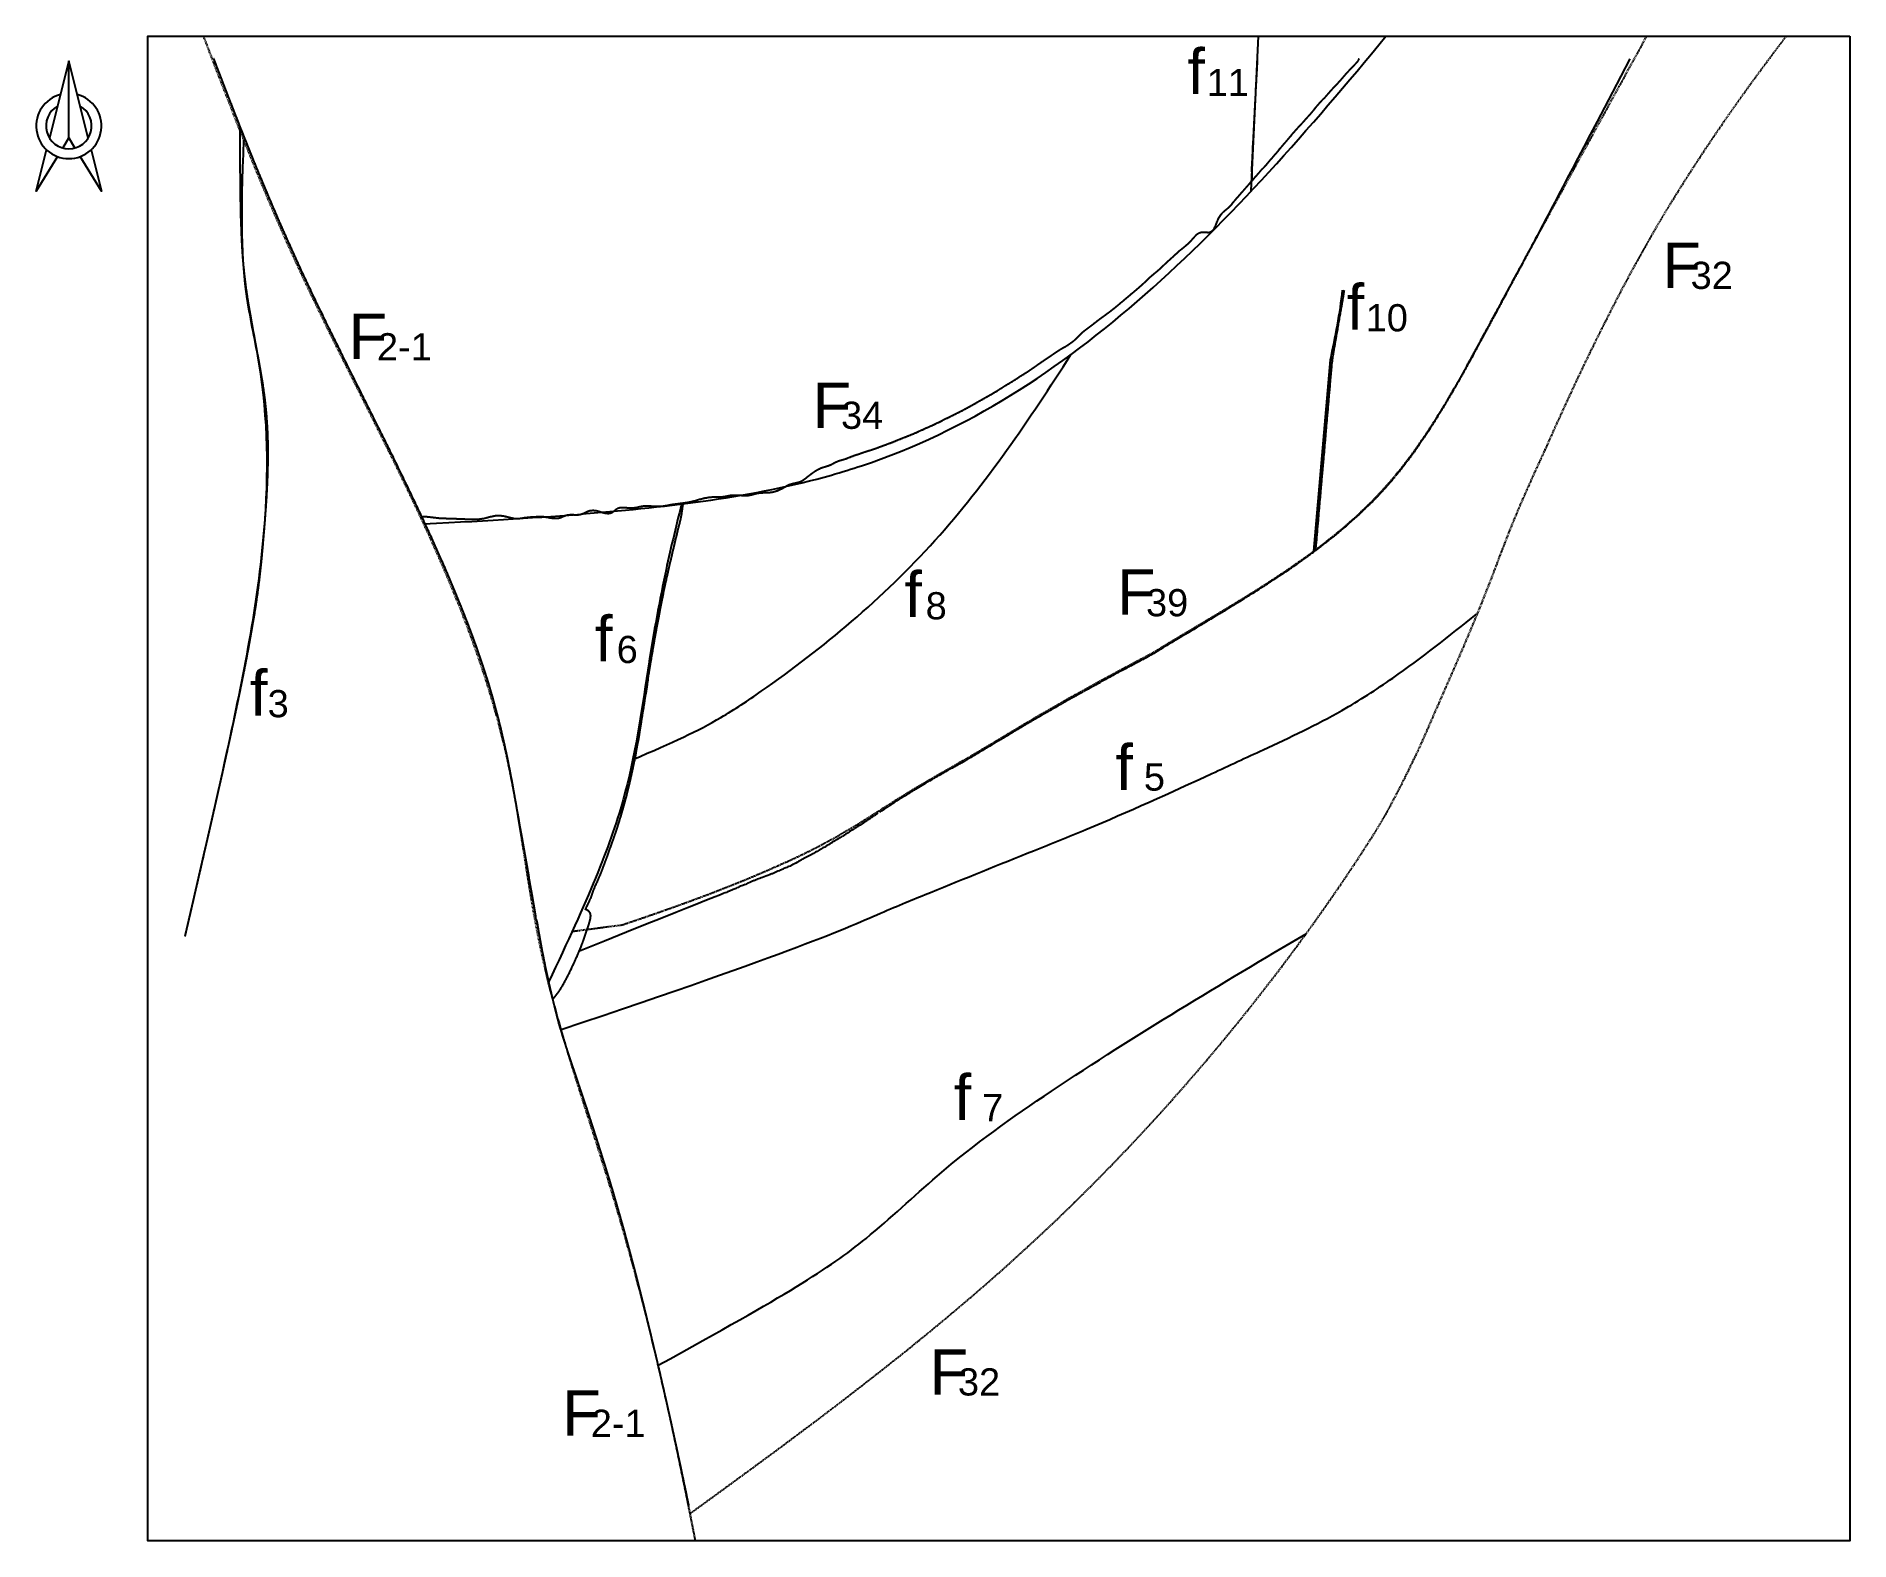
# Model space of a CAD drawing. Header units: millimetres. Extents: x 8544 to 9544, y 59520 to 60350.
import ezdxf

# ---------------------------------------------------------------- set-up
doc = ezdxf.new("R2010")
doc.units = ezdxf.units.MM
doc.header["$MEASUREMENT"] = 0
doc.linetypes.add('DASHED', pattern=[0.75, 0.5, -0.25])
doc.layers.add('2D faults', color=1, linetype='Continuous', lineweight=50, true_color=0xff0000)
doc.layers.add('Symbols', color=7, linetype='Continuous', lineweight=5, true_color=0x000000)
doc.layers.add('3D faults', color=7, linetype='Continuous', true_color=0x000000)
doc.styles.add('Arial Regular', font='')
doc.styles.get('Arial Regular').set_extended_font_data('Arial')

msp = doc.modelspace()

# ---------------------------------------------------------------- texts
at = {"layer": 'Symbols', "lineweight": -2, "attachment_point": 7, "style": 'Arial Regular'}
for s, insert, char_height, width in [('f', (9178.9, 60318.1), 25, 71.739), ('11', (9189.6, 60317), 15, 68.804), ('F', (9441, 60211.1), 25, 89.402), ('32', (9456.6, 60210.4), 15, 74.185), ('f', (9266.8, 60188.1), 25, 71.739), ('10', (9277.3, 60187), 15, 74.511), ('F', (8716, 60171.9), 25, 89.402), ('2-1', (8731.7, 60171.2), 15, 82.663), ('F', (8972.1, 60133.9), 25, 89.402), ('34', (8987.8, 60133.2), 15, 74.348), ('f', (9022.8, 60029.6), 25, 71.739), ('F', (9140.1, 60030.9), 25, 89.402), ('8', (9034.5, 60028.1), 15, 51.522), ('39', (9156.1, 60029.8), 15, 74.674), ('f', (8852, 60005.1), 25, 71.739), ('6', (8864, 60004), 15, 51.359), ('f', (8661.6, 59975.2), 25, 71.739), ('3', (8671.4, 59974.1), 15, 51.359), ('f', (9139.2, 59934.2), 25, 71.739), ('5', (9154.9, 59933.6), 15, 51.685), ('f', (9050, 59752.1), 25, 71.739), ('7', (9065.7, 59751.4), 15, 51.359), ('F', (9036.6, 59600.5), 25, 89.402), ('32', (9052.3, 59599.9), 15, 74.185), ('F', (8834, 59578), 25, 89.402), ('2-1', (8849.7, 59577.3), 15, 82.663)]:
    msp.add_mtext(s, dxfattribs=dict(at, insert=insert, char_height=char_height, width=width))

# ---------------------------------------------------------------- linework, layer by layer
at = {"layer": '2D faults', "linetype": 'Continuous', "lineweight": -2}
msp.add_line((9248.7, 60066), (9257.9, 60171.5), dxfattribs=at)
msp.add_lwpolyline([(9544.4, 60350), (9544.4, 59520), (8605.2, 59520), (8605.2, 60350)], close=True, dxfattribs=at)
for points in [[(9214.2, 60264.7), (9218.1, 60350)], [(8561.7, 60336.5), (8551.1, 60293.8)], [(8572.4, 60293.8), (8561.7, 60336.5)], [(8561.7, 60293.9), (8561.7, 60320.9), (8561.7, 60336.5)], [(8558.3, 60288.3), (8561.7, 60293.9)], [(8561.7, 60293.9), (8565.1, 60288.3)], [(8555.4, 60283.6), (8543.7, 60264.5), (8549.4, 60287.3)], [(8574, 60287.3), (8579.7, 60264.5), (8568, 60283.6)]]:
    msp.add_lwpolyline(points, dxfattribs=at)
at = {"layer": '2D faults', "linetype": 'DASHED', "lineweight": -2}
msp.add_lwpolyline([(8839.5, 59856.2), (8867.1, 59859.8)], dxfattribs=at)
at = {"layer": '2D faults', "linetype": 'Continuous', "lineweight": -2}
for radius, start, end in [(18, 104.9809, 75.0191), (12.6, 119.8285, 60.1715)]:
    msp.add_arc((8561.7, 60300.5), radius, start, end, dxfattribs=at)
at = {"layer": '2D faults', "linetype": 'DASHED', "lineweight": -2}
for points, knots in [([(8907.5, 59520), (8894.9, 59584.5), (8870.7, 59694.5), (8819.2, 59835.1), (8801.1, 60019.4), (8703, 60176.3), (8651.5, 60309.7), (8636.1, 60350)], [88.036785, 88.036785, 88.036785, 88.036785, 285.010117, 425.893584, 535.112605, 835.026951, 964.617666, 964.617666, 964.617666, 964.617666]), ([(9376.4, 60121.9), (9386.6, 60144.7), (9426.2, 60233.5), (9481.6, 60313.6), (9509.4, 60350)], [735.758283, 735.758283, 735.758283, 735.758283, 891.506703, 1029.041492, 1029.041492, 1029.041492, 1029.041492]), ([(9290.5, 60103.9), (9312.7, 60129.7), (9337.5, 60176.2), (9362.2, 60221.7), (9371.8, 60239.2)], [445.723621, 445.723621, 445.723621, 445.723621, 544.47957, 600.132584, 600.132584, 600.132584, 600.132584]), ([(9308.3, 59960.3), (9321.7, 59991.5), (9341, 60032.8), (9359.2, 60084.9), (9376.4, 60121.9)], [564.109362, 564.109362, 564.109362, 564.109362, 688.547132, 735.758283, 735.758283, 735.758283, 735.758283]), ([(9159.6, 60009.8), (9206.3, 60038.3), (9255.4, 60063.8), (9290.3, 60103.7), (9290.5, 60103.9)], [283.706875, 283.706875, 283.706875, 283.706875, 444.908646, 445.723621, 445.723621, 445.723621, 445.723621]), ([(8961.8, 59896.4), (8989.7, 59909.3), (9015.6, 59928.5), (9074.1, 59960.7), (9101.7, 59979.2), (9159.6, 60009.8)], [92.62452, 92.62452, 92.62452, 92.62452, 166.008289, 210.105905, 283.706875, 283.706875, 283.706875, 283.706875]), ([(8904.5, 59535), (8972.4, 59584.3), (9112, 59686.8), (9240.4, 59842.1), (9293, 59927.6), (9308.3, 59960.3)], [6.663536, 6.663536, 6.663536, 6.663536, 255.612997, 521.664737, 564.109362, 564.109362, 564.109362, 564.109362]), ([(8867.1, 59859.8), (8893.1, 59868.6), (8923.5, 59879.2), (8957, 59894.2), (8961.8, 59896.4)], [0, 0, 0, 0, 79.280998, 92.62452, 92.62452, 92.62452, 92.62452])]:
    msp.add_open_spline(points, degree=3, knots=knots, dxfattribs=at)
at = {"layer": '2D faults', "linetype": 'Continuous', "lineweight": -2}
for points, knots in [([(8982.5, 60107.9), (8988.3, 60109.6), (9111.3, 60147.3), (9203.8, 60247.3), (9288.5, 60350)], [554.28382, 554.28382, 554.28382, 554.28382, 571.825462, 948.265688, 948.265688, 948.265688, 948.265688]), ([(8669.5, 60077.5), (8672.1, 60108.8), (8671.6, 60151.4), (8657, 60214.7), (8656.6, 60249.2), (8658.3, 60293)], [226.934198, 226.934198, 226.934198, 226.934198, 318.175182, 354.748808, 421.097854, 421.097854, 421.097854, 421.097854]), ([(8993.6, 60027.1), (9010, 60041.2), (9056, 60085.6), (9091.7, 60138.6), (9114.7, 60174.4)], [138.929172, 138.929172, 138.929172, 138.929172, 202.815109, 330.02249, 330.02249, 330.02249, 330.02249]), ([(8757.6, 60081), (8795.6, 60082.9), (8867.2, 60087.4), (8939.5, 60095.8), (8982.5, 60107.9)], [341.11664, 341.11664, 341.11664, 341.11664, 417.860026, 554.28382, 554.28382, 554.28382, 554.28382]), ([(8899.8, 60091.9), (8896.6, 60079), (8889.2, 60048.5), (8879.6, 59992.9), (8871.1, 59928.4), (8848.2, 59873.8), (8826.3, 59828.1)], [9.355479, 9.355479, 9.355479, 9.355479, 49.238513, 103.674742, 178.850499, 260.047003, 260.047003, 260.047003, 260.047003]), ([(8625.9, 59853.5), (8633.8, 59887.6), (8650.8, 59961), (8666.2, 60037), (8669.5, 60077.5)], [0, 0, 0, 0, 105.546221, 226.934198, 226.934198, 226.934198, 226.934198]), ([(8833.4, 59802.1), (8963.1, 59845.3), (9003.9, 59864.2), (9048.1, 59882.1), (9084.7, 59897), (9136.9, 59917.8), (9178.9, 59937), (9226, 59958.8), (9260.2, 59974.8), (9299.5, 60000.1), (9323.4, 60019.1), (9338.5, 60031.2)], [135.618735, 135.618735, 135.618735, 135.618735, 191.257245, 217.26011, 278.64876, 309.842869, 385.903951, 417.155805, 465.681297, 498.890735, 557.097155, 557.097155, 557.097155, 557.097155]), ([(8872.9, 59951), (8895.3, 59960.5), (8916.8, 59970.4), (8953.9, 59995.2), (8977.7, 60013.4), (8993.6, 60027.1)], [5.194806, 5.194806, 5.194806, 5.194806, 49.702104, 76.230721, 138.929172, 138.929172, 138.929172, 138.929172]), ([(8886.9, 59616.8), (8958.3, 59656.1), (8994.6, 59678.2), (9048.3, 59729.5), (9082.5, 59753.7), (9103.9, 59768)], [0, 0, 0, 0, 77.014386, 125.718592, 202.983383, 202.983383, 202.983383, 202.983383])]:
    msp.add_open_spline(points, degree=3, knots=knots, dxfattribs=at)
at = {"layer": '2D faults', "linetype": 'DASHED', "lineweight": -2}
msp.add_open_spline([(9371.8, 60239.2), (9392, 60276.4), (9412.2, 60313.2), (9432.4, 60350)], degree=3, dxfattribs=at)
at = {"layer": '2D faults', "linetype": 'Continuous', "lineweight": -2}
for points in [[(9257.9, 60171.5), (9260.6, 60184.3), (9263.2, 60197.1), (9264.6, 60209.9)], [(9103.9, 59768), (9151, 59799.5), (9197.7, 59827.2), (9244.4, 59854.9)]]:
    msp.add_open_spline(points, degree=3, dxfattribs=at)
at = {"layer": '3D faults'}
for p, q in [((9362.2, 60221.8, 760.1), (9361.9, 60221.3, 760.1)), ((9364, 60225.1, 760.1), (9363.3, 60223.8, 760.1)), ((9365.4, 60227.7, 760.1), (9365, 60226.9, 760.1)), ((9358.3, 60214.5, 760.1), (9357.8, 60213.6, 760.1)), ((9360.2, 60218, 760.1), (9359.9, 60217.5, 760.1)), ((9355.8, 60209.8, 760.1), (9355.5, 60209.3, 760.1)), ((9341.9, 60184, 767.1), (9341.6, 60183.5, 767.4)), ((9343.1, 60186.2, 765.7), (9343, 60186.1, 765.7)), ((9335.7, 60172.7, 772.6), (9335, 60171.3, 773.3)), ((9332.6, 60167, 775.5), (9332.5, 60166.8, 775.5)), ((9333.9, 60169.4, 774.3), (9333.6, 60168.8, 774.6)), ((9324.1, 60152, 780.3), (9324, 60151.9, 780.3)), ((9327.1, 60157.1, 779.1), (9327, 60157.1, 779.1)), ((9328.5, 60159.7, 778.5), (9328.3, 60159.3, 778.6)), ((9322.3, 60149.1, 781.7), (9322.2, 60148.7, 781.9)), ((9313, 60133.9, 790.5), (9312.8, 60133.7, 790.6)), ((9315.8, 60138.4, 788.3), (9315.5, 60137.8, 788.5)), ((9317.2, 60140.6, 787.1), (9317, 60140.2, 787.3)), ((9308.8, 60127.6, 794.2), (9308.3, 60126.9, 794.6)), ((9309.8, 60129.2, 793.2), (9309.8, 60129.1, 793.3)), ((9298.8, 60113.7, 801.2), (9298.7, 60113.5, 801.3)), ((9303.3, 60119.8, 798.7), (9303.2, 60119.7, 798.8)), ((9292.2, 60105.4, 807.2), (9292.1, 60105.4, 807.2)), ((9282.5, 60094.8, 813.7), (9282.1, 60094.4, 813.9)), ((9284.5, 60096.9, 812.1), (9284.4, 60096.8, 812.2)), ((9270.5, 60083.4, 820.9), (9270.5, 60083.4, 820.9)), ((9274.3, 60086.8, 818.8), (9273.9, 60086.4, 819.1)), ((9276.6, 60089, 817.5), (9276.4, 60088.8, 817.6)), ((9278.5, 60090.8, 816.4), (9278.2, 60090.6, 816.5)), ((9246.8, 60064.2, 828.3), (9246.6, 60064.1, 828.4)), ((9253.2, 60069.1, 823.9), (9253, 60068.9, 824)), ((9230.7, 60052.9, 838.2), (9230.4, 60052.7, 838.3)), ((9235.6, 60056.2, 836.2), (9235.5, 60056.1, 836.2)), ((9240.5, 60059.6, 833.6), (9240.3, 60059.5, 833.7)), ((9242.5, 60061.1, 832.2), (9242.5, 60061.1, 832.2)), ((9200.7, 60033.9, 846.7), (9199.9, 60033.3, 846.8)), ((9202.5, 60035, 846.5), (9202.5, 60035, 846.5)), ((9205.2, 60036.6, 846.1), (9204.7, 60036.3, 846.2)), ((9210.5, 60039.9, 845.4), (9210, 60039.6, 845.5)), ((9184.5, 60024.1, 847.2), (9183.7, 60023.6, 847.1)), ((9190, 60027.4, 847.6), (9189.7, 60027.2, 847.6)), ((9194.5, 60030.1, 847.4), (9194.1, 60029.8, 847.5)), ((9170.3, 60015.6, 846), (9170.3, 60015.6, 846)), ((9173.8, 60017.7, 846), (9173, 60017.2, 846)), ((9178.7, 60020.6, 846.4), (9178.3, 60020.4, 846.4)), ((9147.4, 60002.5, 845.8), (9147.2, 60002.4, 845.8)), ((9151.7, 60004.8, 845.2), (9151.3, 60004.6, 845.2)), ((9155.5, 60006.8, 844.7), (9155.3, 60006.7, 844.7)), ((9159.7, 60009.1, 844.9), (9159.5, 60009, 844.9)), ((9162.4, 60010.7, 845.7), (9162.2, 60010.6, 845.6)), ((9128.2, 59992.1, 844.7), (9128.1, 59992, 844.6)), ((9142, 59999.7, 847), (9141.3, 59999.3, 847.1)), ((9109.8, 59981.9, 834.7), (9109.6, 59981.7, 834.6)), ((9118.2, 59986.6, 839.2), (9117.2, 59986, 838.6)), ((9121.5, 59988.4, 841), (9121.4, 59988.4, 840.9)), ((9095.7, 59973.8, 829.9), (9094.8, 59973.3, 829.5)), ((9098.8, 59975.6, 831.1), (9098.4, 59975.4, 831)), ((9104, 59978.6, 832.8), (9103.2, 59978.1, 832.6)), ((9079.4, 59964.1, 822.8), (9079, 59963.9, 822.7)), ((9085.1, 59967.6, 825.1), (9084.9, 59967.4, 824.9)), ((9090.7, 59970.9, 827.7), (9090.3, 59970.6, 827.6)), ((9065.9, 59956, 817.1), (9065.8, 59955.9, 817)), ((9072.7, 59960.1, 820.3), (9071.2, 59959.2, 819.7)), ((9053.4, 59948.7, 809.1), (9052.9, 59948.4, 808.9)), ((9025.9, 59932.7, 799.4), (9025.8, 59932.7, 799.3)), ((9033.6, 59937.4, 803.9), (9033.1, 59937, 803.7)), ((9011.8, 59923.8, 793.6), (9011.5, 59923.6, 793.4)), ((9014.3, 59925.4, 794.6), (9013.9, 59925.1, 794.4)), ((9021, 59929.7, 797.1), (9020.6, 59929.4, 797.1)), ((8995.3, 59912.9, 785.1), (8995, 59912.7, 784.9)), ((9000.4, 59916.2, 787.4), (9000.2, 59916, 787.3)), ((9003.3, 59918.1, 789.1), (9003.1, 59918, 789)), ((8985.6, 59906.8, 779.9), (8985.4, 59906.7, 779.8)), ((8990, 59909.5, 782.2), (8990, 59909.5, 782.2)), ((8961.1, 59892.9, 764.9), (8961, 59892.8, 764.8)), ((8973.3, 59899.6, 773.1), (8973.2, 59899.5, 773)), ((8935.2, 59882.1, 759.5), (8935, 59882, 759.5)), ((8941.6, 59884.9, 760.2), (8941.4, 59884.8, 760.2)), ((8949.1, 59887.7, 760.7), (8949, 59887.6, 760.7)), ((8955.4, 59890.4, 762.6), (8955, 59890.2, 762.5))]:
    msp.add_line(p, q, dxfattribs=at)
at = {"layer": '3D faults', "extrusion": (0.730316, -0.67136, -0.12615)}
msp.add_lwpolyline([(50540.7, -3469), (50540.3, -3468.7), (50539.8, -3468.5)], dxfattribs=at)
at = {"layer": '3D faults', "extrusion": (-0.526635, 0.847573, -0.065389)}
msp.add_lwpolyline([(-39276.7, 3807.6), (-39276.4, 3807.5), (-39275.9, 3807.3)], dxfattribs=at)
at = {"layer": '3D faults', "extrusion": (0.880776, -0.473527, -0.002361)}
msp.add_arc((57475.7, 355.1, -20272.4), 357.2, 89.7054, 90.0562, dxfattribs=at)
at = {"layer": '3D faults', "extrusion": (-0.879237, 0.473154, 0.055384)}
msp.add_arc((-57475.1, 187.4, 20304.7), 552.4, 270.2174, 270.4273, dxfattribs=at)
at = {"layer": '3D faults', "extrusion": (-0.879778, 0.473309, 0.044383)}
msp.add_arc((-57476.4, 32.9, 20300.6), 173.9, 269.5273, 270.0223, dxfattribs=at)
at = {"layer": '3D faults', "extrusion": (-0.880401, 0.473893, 0.017857)}
msp.add_arc((-57473.1, 431.2, 20309.7), 33.7, 268.0858, 269.5277, dxfattribs=at)
at = {"layer": '3D faults', "extrusion": (0.880651, -0.473497, 0.015941)}
msp.add_arc((57465.4, 884.4, -20257.9), 198.8, 90.4425, 91.2749, dxfattribs=at)
at = {"layer": '3D faults', "extrusion": (0.88061, -0.473547, 0.016707)}
msp.add_arc((57466.3, 782.4, -20260.7), 316.3, 90.402, 90.6691, dxfattribs=at)
at = {"layer": '3D faults', "extrusion": (0.880774, -0.473537, 0.000272904)}
msp.add_arc((57464.9, -489.2, -20271.1), 1254.9, 89.7588, 89.9114, dxfattribs=at)
at = {"layer": '3D faults', "extrusion": (-0.880777, 0.473531, 0.000115199)}
msp.add_arc((-57471.5, 2231.4, 20270.9), 1473.6, 269.8761, 270.0206, dxfattribs=at)
at = {"layer": '3D faults', "extrusion": (-0.880981, 0.47315, -0.000807942)}
msp.add_arc((-57467.4, 820.1, 20245.4), 44, 277.5134, 278.6662, dxfattribs=at)
at = {"layer": '3D faults', "extrusion": (-0.881196, 0.472732, -0.004369)}
msp.add_arc((-57475.4, 880.7, 20215.5), 32.5, 275.5673, 277.5134, dxfattribs=at)
at = {"layer": '3D faults', "extrusion": (-0.881195, 0.472734, -0.004349)}
msp.add_arc((-57474.8, 873.9, 20215.6), 26.1, 269.7836, 275.5673, dxfattribs=at)
at = {"layer": '3D faults', "extrusion": (-0.881212, 0.472721, 0.000599201)}
msp.add_arc((-57475.1, 777.9, 20218.5), 30.1, 268.6328, 269.7836, dxfattribs=at)
at = {"layer": '3D faults', "extrusion": (0.882261, -0.470746, 0.003788)}
msp.add_arc((57505, 826.4, -20086.5), 12.5, 80.0968, 82.3149, dxfattribs=at)
at = {"layer": '3D faults', "extrusion": (0.882404, -0.470459, 0.005628)}
msp.add_arc((57511.7, 865, -20066.4), 10.8, 74.239, 80.0967, dxfattribs=at)
at = {"layer": '3D faults', "extrusion": (0.882024, -0.471198, 0.002683)}
msp.add_arc((57490.1, 788.6, -20116.7), 28.8, 71.9972, 74.2392, dxfattribs=at)
at = {"layer": '3D faults', "extrusion": (-0.879631, 0.475572, 0.008963)}
msp.add_arc((-57410.2, 608.1, 20411.2), 31.3, 284.7318, 287.0754, dxfattribs=at)
at = {"layer": '3D faults', "extrusion": (0.880073, -0.47482, 0.004207)}
msp.add_arc((57389.2, 830.5, -20351.8), 25.9, 66.2264, 67.4546, dxfattribs=at)
at = {"layer": '3D faults', "extrusion": (-0.851759, 0.515929, 0.091235)}
msp.add_arc((-56358.9, -1282.8, 23163.6), 80.8, 297.242, 298.0307, dxfattribs=at)
at = {"layer": '3D faults', "extrusion": (-0.882432, 0.469912, -0.022287)}
msp.add_arc((-57523.1, 1219.6, 20020.5), 10.3, 285.9878, 288.148, dxfattribs=at)
at = {"layer": '3D faults', "extrusion": (-0.60813, -0.074189, -0.790363)}
msp.add_arc((-59179.8, -11972.3, -10752.2), 862.5, 312.1762, 312.3025, dxfattribs=at)
at = {"layer": '3D faults', "extrusion": (-0.880619, 0.4736, -0.014614)}
msp.add_arc((-57451.6, 1141.5, 20265.3), 80.5, 292.6151, 294.2914, dxfattribs=at)
at = {"layer": '3D faults', "extrusion": (-0.886131, 0.460991, -0.047527)}
msp.add_arc((-57701.3, 1714.5, 19429.7), 19.7, 290.8137, 292.6395, dxfattribs=at)
at = {"layer": '3D faults', "extrusion": (-0.868268, 0.493541, 0.050272)}
msp.add_arc((-57025.4, -66.4, 21630.6), 268.2, 290.5093, 290.8166, dxfattribs=at)
at = {"layer": '3D faults', "extrusion": (-0.870406, 0.311071, -0.381613)}
msp.add_arc((-59960.5, 5451.6, 10297.4), 396.6, 292.0237, 292.2448, dxfattribs=at)
at = {"layer": '3D faults', "extrusion": (0.867918, -0.496419, -0.016944)}
msp.add_arc((56849.4, 393.4, -21781.2), 16.4, 68.1706, 72.9956, dxfattribs=at)
at = {"layer": '3D faults', "extrusion": (-0.881622, 0.467478, -0.064861)}
msp.add_arc((-57537.5, 2106.7, 19848.6), 40.2, 290.3877, 291.383, dxfattribs=at)
at = {"layer": '3D faults', "extrusion": (0.748175, -0.566795, -0.344933)}
msp.add_arc((53477.5, -9517.1, -27387.4), 302.3, 67.8277, 68.2617, dxfattribs=at)
at = {"layer": '3D faults', "extrusion": (0.777125, -0.559636, -0.287896)}
msp.add_arc((54164.6, -7474.1, -26642.3), 297.1, 67.573, 68.0978, dxfattribs=at)
at = {"layer": '3D faults', "extrusion": (0.715068, -0.588413, -0.377424)}
msp.add_arc((52055.3, -11674.2, -29022.3), 760.6, 63.5234, 63.7008, dxfattribs=at)
at = {"layer": '3D faults', "extrusion": (-0.868574, 0.494073, -0.038346)}
msp.add_arc((-56902.3, 1632.5, 21590.9), 24.3, 280.0081, 284.0325, dxfattribs=at)
at = {"layer": '3D faults', "extrusion": (-0.869728, 0.489079, -0.066139)}
msp.add_arc((-57011.2, 2232, 21258.1), 42.4, 278.1512, 280.0228, dxfattribs=at)
at = {"layer": '3D faults', "extrusion": (0.864998, -0.500807, -0.031157)}
msp.add_arc((56729.6, 61.6, -22083.5), 29.9, 75.901, 80.8348, dxfattribs=at)
at = {"layer": '3D faults', "extrusion": (0.863157, -0.503111, -0.042887)}
msp.add_arc((56663.5, -210.2, -22248.4), 35.5, 72.5569, 75.1471, dxfattribs=at)
at = {"layer": '3D faults', "extrusion": (0.826548, -0.556024, -0.087493)}
msp.add_arc((55072.4, -1540.9, -25807.3), 70.4, 62.2404, 63.5856, dxfattribs=at)
at = {"layer": '3D faults', "extrusion": (0.852434, -0.522774, -0.008019)}
msp.add_arc((56135.2, 582.3, -23503.9), 16.1, 57.8995, 62.6083, dxfattribs=at)
at = {"layer": '3D faults', "extrusion": (-0.894806, 0.376218, -0.240378)}
msp.add_arc((-59194.5, 4527.6, 14099.6), 266.6, 300.2091, 300.6075, dxfattribs=at)
at = {"layer": '3D faults', "extrusion": (-0.870877, 0.489505, -0.044246)}
msp.add_arc((-57011.7, 1743.8, 21290.1), 21, 296.8145, 298.8497, dxfattribs=at)
at = {"layer": '3D faults', "extrusion": (-0.858645, 0.499422, -0.115353)}
msp.add_arc((-56684.8, 3395.8, 21944.5), 56, 295.0924, 296.2117, dxfattribs=at)
at = {"layer": '3D faults', "extrusion": (-0.731323, 0.105611, -0.673805)}
msp.add_arc((-61042.3, 449, -992.6), 344.7, 304.4377, 304.7568, dxfattribs=at)
at = {"layer": '3D faults', "extrusion": (-0.865118, 0.474347, -0.162991)}
msp.add_arc((-57235.4, 4227.1, 20338.7), 72.5, 292.291, 294.4154, dxfattribs=at)
at = {"layer": '3D faults', "extrusion": (0.753867, -0.630712, -0.184083)}
msp.add_arc((52050, -5078.8, -31051.8), 81.5, 63.6898, 64.2072, dxfattribs=at)
at = {"layer": '3D faults', "extrusion": (0.766604, -0.620029, -0.166983)}
msp.add_arc((52558.1, -4413.4, -30277.3), 102.1, 61.9477, 63.0397, dxfattribs=at)
at = {"layer": '3D faults', "extrusion": (-0.86678, 0.460973, -0.190252)}
msp.add_arc((-57503.7, 4667.4, 19497.4), 92.1, 296.5452, 298.4235, dxfattribs=at)
at = {"layer": '3D faults', "extrusion": (0.742422, -0.663839, -0.090146)}
msp.add_arc((50959.8, -2259.4, -33074.4), 86.3, 56.3854, 57.8245, dxfattribs=at)
at = {"layer": '3D faults', "extrusion": (-0.816993, 0.569241, -0.092121)}
msp.add_arc((-54668.4, 3312.2, 26548.3), 59.8, 302.28, 303.6215, dxfattribs=at)
at = {"layer": '3D faults', "extrusion": (-0.811577, 0.57969, -0.072817)}
msp.add_arc((-54329.6, 2808.4, 27242.2), 18, 297.221, 302.5086, dxfattribs=at)
at = {"layer": '3D faults', "extrusion": (-0.808927, 0.584628, -0.062029)}
msp.add_arc((-54172.7, 2525.5, 27572.4), 10.1, 292.6481, 295.6761, dxfattribs=at)
at = {"layer": '3D faults', "extrusion": (-0.816437, 0.562097, -0.132202)}
msp.add_arc((-54799.2, 4322.2, 26092), 36.2, 285.8218, 287.1185, dxfattribs=at)
at = {"layer": '3D faults', "extrusion": (0.791362, -0.607403, -0.069343)}
msp.add_arc((53343.2, -1261.9, -29210), 34.6, 72.3228, 74.0166, dxfattribs=at)
at = {"layer": '3D faults', "extrusion": (0.796948, -0.602295, -0.045983)}
msp.add_arc((53562.5, -551.2, -28832.3), 25.6, 67.6499, 72.3555, dxfattribs=at)
at = {"layer": '3D faults', "extrusion": (0.802537, -0.596053, -0.025602)}
msp.add_arc((53805.1, 57.3, -28388.8), 15.9, 64.5672, 67.3954, dxfattribs=at)
at = {"layer": '3D faults', "extrusion": (-0.833872, 0.356355, -0.421507)}
msp.add_arc((-59005.3, 7198.1, 13329.5), 138.4, 297.8646, 298.2567, dxfattribs=at)
at = {"layer": '3D faults', "extrusion": (0.66174, -0.71969, -0.210109)}
msp.add_arc((47491.4, -7240.8, -37277.8), 63.1, 65.8141, 66.3515, dxfattribs=at)
at = {"layer": '3D faults', "extrusion": (-0.018892, -0.495533, -0.868384)}
msp.add_arc((6875.8, -52145.1, -30660.7), 144.8, 34.1993, 35.4105, dxfattribs=at)
at = {"layer": '3D faults', "extrusion": (0.758479, -0.649251, -0.056425)}
msp.add_arc((51687.9, -1039.6, -32021.1), 41.6, 59.116, 63.1945, dxfattribs=at)
at = {"layer": '3D faults', "extrusion": (0.758419, -0.649308, -0.056562)}
msp.add_arc((51681.4, -1050.7, -32025.2), 49.1, 58.1064, 59.1157, dxfattribs=at)
at = {"layer": '3D faults', "extrusion": (0.669068, -0.736642, -0.098523)}
msp.add_arc((47253.8, -2994.5, -38137.9), 42.2, 63.5738, 64.2787, dxfattribs=at)
at = {"layer": '3D faults', "extrusion": (0.655041, -0.744383, -0.129675)}
msp.add_arc((46641.5, -4295, -38758.6), 53.9, 60.7441, 63.471, dxfattribs=at)
at = {"layer": '3D faults', "extrusion": (-0.762353, 0.628146, -0.155728)}
msp.add_arc((-52297.3, 5667, 30545.1), 31.7, 297.0794, 298.7002, dxfattribs=at)
at = {"layer": '3D faults', "extrusion": (-0.755689, 0.646036, -0.107574)}
msp.add_arc((-51723.5, 4269.8, 31721.2), 23.3, 292.8003, 297.4489, dxfattribs=at)
at = {"layer": '3D faults', "extrusion": (-0.769511, 0.60704, -0.198382)}
msp.add_arc((-52954.3, 6778, 29175.6), 48.9, 291.8976, 293.1465, dxfattribs=at)
at = {"layer": '3D faults', "extrusion": (-0.773615, 0.577903, -0.2599)}
msp.add_arc((-53729.9, 8256.8, 27336.5), 64.2, 291.4264, 292.2436, dxfattribs=at)
at = {"layer": '3D faults', "extrusion": (0.642247, -0.75795, -0.114151)}
msp.add_arc((45905.7, -3768, -39680), 36.3, 79.2068, 81.2694, dxfattribs=at)
at = {"layer": '3D faults', "extrusion": (0.662114, -0.749197, -0.017543)}
msp.add_arc((46729.4, 122.5, -38890.6), 17, 71.9215, 74.4662, dxfattribs=at)
at = {"layer": '3D faults', "extrusion": (-0.737774, 0.489474, -0.464871)}
msp.add_arc((-55248.2, 12673.3, 22188), 111.2, 295.9372, 296.6884, dxfattribs=at)
at = {"layer": '3D faults', "extrusion": (-0.624003, 0.780085, -0.045696)}
msp.add_arc((-44757.7, 2720, 41047.3), 19.4, 278.6201, 279.7175, dxfattribs=at)
at = {"layer": '3D faults', "extrusion": (0.638958, -0.758282, -0.129388)}
msp.add_arc((45796, -4390.1, -39742.9), 33.5, 90.383, 91.1567, dxfattribs=at)
at = {"layer": '3D faults', "extrusion": (0.640837, -0.760752, -0.10288)}
msp.add_arc((45789.7, -3324.7, -39852.1), 29.4, 88.8549, 90.3899, dxfattribs=at)
at = {"layer": '3D faults', "extrusion": (0.639053, -0.759647, -0.12061)}
msp.add_arc((45763.3, -4043.9, -39816.8), 34.5, 85.5404, 88.7293, dxfattribs=at)
at = {"layer": '3D faults', "extrusion": (0.634119, -0.75782, -0.153627)}
msp.add_arc((45657.3, -5394.5, -39779.9), 42, 81.2219, 85.5198, dxfattribs=at)
at = {"layer": '3D faults', "extrusion": (-0.660764, 0.737322, -0.14052)}
msp.add_arc((-47010.3, 6293.4, 38060.3), 66.9, 304.8908, 307.5801, dxfattribs=at)
at = {"layer": '3D faults', "extrusion": (-0.644425, 0.757764, -0.102514)}
msp.add_arc((-45993.3, 4954.8, 39470.7), 66, 301.0991, 301.9274, dxfattribs=at)
at = {"layer": '3D faults', "extrusion": (-0.634154, 0.76937, -0.076933)}
msp.add_arc((-45359.9, 3966.9, 40283.9), 35, 297.6429, 301.2523, dxfattribs=at)
at = {"layer": '3D faults', "extrusion": (-0.629854, 0.773975, -0.065162)}
msp.add_arc((-45097, 3493.3, 40610.1), 16.5, 291.6918, 297.3531, dxfattribs=at)
at = {"layer": '3D faults', "extrusion": (-0.629324, 0.774563, -0.063272)}
msp.add_arc((-45066.6, 3423, 40651.9), 21.1, 287.9428, 291.2264, dxfattribs=at)
at = {"layer": '3D faults', "extrusion": (-0.626408, 0.777903, -0.049805)}
msp.add_arc((-44896.5, 2909.3, 40890.6), 47.7, 285.663, 288.2736, dxfattribs=at)
at = {"layer": '3D faults', "extrusion": (-0.62328, 0.781288, -0.03332)}
msp.add_arc((-44708.1, 2238.6, 41136.4), 45.1, 284.1267, 285.3429, dxfattribs=at)
at = {"layer": '3D faults', "extrusion": (-0.571737, 0.817627, -0.067843)}
msp.add_arc((-41992.4, 3852.2, 43766.5), 38.6, 294.7724, 295.9242, dxfattribs=at)
at = {"layer": '3D faults', "extrusion": (-0.57694, 0.812519, -0.08338)}
msp.add_arc((-42307.7, 4507.2, 43398.7), 37.3, 291.6961, 294.8037, dxfattribs=at)
at = {"layer": '3D faults', "extrusion": (-0.62338, 0.77242, -0.121509)}
msp.add_arc((-44916.9, 5817.1, 40529.7), 17.1, 293.7423, 294.8252, dxfattribs=at)
at = {"layer": '3D faults', "extrusion": (0.521264, -0.852422, -0.040761)}
msp.add_arc((39166.4, -1144.6, -46412.7), 98.2, 79.9523, 81.7842, dxfattribs=at)
at = {"layer": '3D faults', "extrusion": (0.488414, -0.850848, -0.193672)}
msp.add_arc((37862.6, -8471.4, -46750.1), 105.3, 78.8053, 79.7649, dxfattribs=at)
at = {"layer": '3D faults', "extrusion": (0.43413, -0.82534, -0.361034)}
msp.add_arc((36058.9, -17078, -45860), 234, 77.8725, 78.2148, dxfattribs=at)
at = {"layer": '3D faults', "extrusion": (0.430735, -0.823233, -0.369802)}
msp.add_arc((35974.3, -17436.1, -45772.2), 129.6, 77.0845, 77.8269, dxfattribs=at)
at = {"layer": '3D faults', "extrusion": (0.388057, -0.794581, -0.466961)}
msp.add_arc((34590.9, -22729.3, -44527.2), 175.1, 75.9388, 76.4175, dxfattribs=at)
at = {"layer": '3D faults', "extrusion": (0.488368, -0.846703, -0.211163)}
msp.add_arc((37968.4, -9262.5, -46516.4), 78.5, 74.9431, 77.2215, dxfattribs=at)
at = {"layer": '3D faults', "extrusion": (0.535405, -0.842908, -0.053363)}
msp.add_arc((39966.9, -1643.6, -45721.7), 45.8, 72.2251, 75.2689, dxfattribs=at)
at = {"layer": '3D faults', "extrusion": (0.550836, -0.834613, 0.001151)}
msp.add_arc((40757.9, 843.8, -45035.4), 52.8, 71.5471, 72.2513, dxfattribs=at)
at = {"layer": '3D faults', "extrusion": (0.545521, -0.837913, -0.01759)}
msp.add_arc((40480.6, 10.7, -45298.3), 36.4, 70.6777, 71.5441, dxfattribs=at)
at = {"layer": '3D faults', "extrusion": (0.561721, -0.826415, 0.03884)}
msp.add_arc((41375.9, 2544, -44411), 26.1, 66.9784, 71.0014, dxfattribs=at)
at = {"layer": '3D faults', "extrusion": (0.569853, -0.819241, 0.064124)}
msp.add_arc((41855, 3643.6, -43883.9), 20.8, 64.9385, 66.9466, dxfattribs=at)
at = {"layer": '3D faults', "extrusion": (0.521284, -0.851473, 0.057056)}
msp.add_arc((39184.3, 3450.1, -46272.7), 43.2, 84.3291, 86.1668, dxfattribs=at)
at = {"layer": '3D faults', "extrusion": (-0.531188, 0.823051, -0.201063)}
msp.add_arc((-40294.3, 10038.6, 44353.4), 71.2, 276.1492, 277.8699, dxfattribs=at)
at = {"layer": '3D faults', "extrusion": (-0.480837, 0.672328, -0.562825)}
msp.add_arc((-42516.5, 26044.4, 35461.8), 880.5, 276.8526, 277.0195, dxfattribs=at)
at = {"layer": '3D faults', "extrusion": (0.519767, -0.85235, -0.057796)}
msp.add_arc((39098.9, -2011.6, -46436.6), 171.7, 83.0461, 84.0998, dxfattribs=at)
at = {"layer": '3D faults', "extrusion": (0.529534, -0.847747, 0.030304)}
msp.add_arc((39598.5, 2093.2, -45995.7), 148.6, 82.0914, 83.0546, dxfattribs=at)
at = {"layer": '3D faults', "extrusion": (-0.500159, 0.859169, -0.108024)}
msp.add_arc((-38098.5, 6254.2, 46885.6), 309.7, 263.8502, 264.3428, dxfattribs=at)
at = {"layer": '3D faults', "extrusion": (-0.471084, 0.842517, -0.261235)}
msp.add_arc((-37281.1, 13557.5, 46023.3), 226.3, 262.8658, 263.6655, dxfattribs=at)
at = {"layer": '3D faults', "extrusion": (-0.469876, 0.841947, -0.265219)}
msp.add_arc((-37257.7, 13638, 45996.8), 107.8, 262.0485, 262.6773, dxfattribs=at)
at = {"layer": '3D faults', "extrusion": (0.512227, -0.857101, 0.054775)}
msp.add_arc((38692.8, 3294.8, -46695.8), 116.5, 97.1317, 97.6766, dxfattribs=at)
at = {"layer": '3D faults', "extrusion": (0.509243, -0.860204, -0.026844)}
msp.add_arc((38484.7, -484.1, -46978.6), 70.6, 87.8832, 88.4397, dxfattribs=at)
at = {"layer": '3D faults', "extrusion": (0.517013, -0.855495, -0.028731)}
msp.add_arc((38915.7, -556.8, -46626.1), 64.5, 86.1714, 87.7432, dxfattribs=at)
at = {"layer": '3D faults', "extrusion": (0.519563, -0.853303, 0.043906)}
msp.add_arc((39039.8, 2860.2, -46409.8), 26.3, 91.2577, 93.3871, dxfattribs=at)
at = {"layer": '3D faults', "extrusion": (0.518883, -0.852818, 0.058828)}
msp.add_arc((39024.6, 3548.5, -46374.3), 31.9, 90.2176, 91.2587, dxfattribs=at)
at = {"layer": '3D faults', "extrusion": (0.51859, -0.852233, 0.069014)}
msp.add_arc((39027, 3998, -46333.3), 55.4, 88.3525, 90.0227, dxfattribs=at)
at = {"layer": '3D faults', "extrusion": (-0.506246, 0.858986, -0.076539)}
msp.add_arc((-38376.7, 4468, 46845.4), 23.5, 263.5764, 265.331, dxfattribs=at)
at = {"layer": '3D faults', "extrusion": (0.494379, -0.85678, 0.146689)}
msp.add_arc((37957.4, 7686.2, -46762.5), 104.5, 95.6415, 96.0534, dxfattribs=at)
at = {"layer": '3D faults', "extrusion": (-0.479657, 0.874143, -0.076185)}
msp.add_arc((-36894.2, 4570.1, 47998.7), 55.4, 280.903, 282.9902, dxfattribs=at)
at = {"layer": '3D faults', "extrusion": (-0.478574, 0.875428, -0.067771)}
msp.add_arc((-36813.7, 4144.4, 48092.8), 30.4, 278.3691, 280.5538, dxfattribs=at)
at = {"layer": '3D faults', "extrusion": (-0.425427, 0.871964, 0.242262)}
msp.add_arc((-34550.7, -11181.9, 48633.4), 91.8, 276.3613, 277.2326, dxfattribs=at)
at = {"layer": '3D faults', "extrusion": (-0.452022, 0.887239, 0.092099)}
msp.add_arc((-35401, -3670.6, 49179.7), 30, 273.0308, 275.8797, dxfattribs=at)
at = {"layer": '3D faults', "extrusion": (-0.423269, 0.858413, -0.289777)}
msp.add_arc((-34751, 15241.8, 47390.7), 11.1, 255.7355, 260.2799, dxfattribs=at)
at = {"layer": '3D faults', "extrusion": (0.494492, -0.868611, -0.031501)}
msp.add_arc((37650.2, -741.1, -47622.6), 93, 113.5482, 114.5869, dxfattribs=at)
at = {"layer": '3D faults', "extrusion": (0.487813, -0.872857, -0.012649)}
msp.add_arc((37254.6, 194.5, -47922.3), 48.1, 109.5288, 113.4527, dxfattribs=at)
at = {"layer": '3D faults', "extrusion": (0.484818, -0.874609, -0.003139)}
msp.add_arc((37083, 664.2, -48046.8), 32.7, 103.5067, 109.519, dxfattribs=at)
at = {"layer": '3D faults', "extrusion": (0.481701, -0.876257, 0.011705)}
msp.add_arc((36911.3, 1387.5, -48161.6), 23.9, 100.2187, 103.3236, dxfattribs=at)
at = {"layer": '3D faults', "extrusion": (0.479642, -0.877134, 0.024058)}
msp.add_arc((36803.2, 1987.8, -48222.5), 20.4, 94.3244, 100.2209, dxfattribs=at)
at = {"layer": '3D faults', "extrusion": (0.478286, -0.877265, 0.040605)}
msp.add_arc((36742.7, 2788.8, -48228.7), 19.3, 86.6046, 94.3267, dxfattribs=at)
at = {"layer": '3D faults', "extrusion": (0.479388, -0.871567, 0.102751)}
msp.add_arc((36921.9, 5774.2, -47824.1), 17.9, 84.0519, 86.5894, dxfattribs=at)
at = {"layer": '3D faults', "extrusion": (0.478178, -0.877203, 0.043148)}
msp.add_arc((36739.9, 2900.6, -48223.8), 30.2, 80.7537, 81.9394, dxfattribs=at)
at = {"layer": '3D faults', "extrusion": (-0.480902, 0.875606, -0.045246)}
msp.add_arc((-36845.4, 3052.4, 48101.8), 40.8, 249.8701, 254.5931, dxfattribs=at)
at = {"layer": '3D faults', "extrusion": (-0.548157, 0.821439, 0.157355)}
msp.add_arc((-40833, -6137.1, 44409.2), 101.6, 243.8395, 245.7656, dxfattribs=at)
at = {"layer": '3D faults', "extrusion": (-0.58081, 0.76777, 0.270534)}
msp.add_arc((-43378.6, -10490.3, 40987), 176.9, 242.2222, 243.1113, dxfattribs=at)
at = {"layer": '3D faults', "extrusion": (-0.426815, 0.897458, -0.11135)}
msp.add_arc((-33980.7, 6472.9, 49850.2), 46, 243.3044, 245.2022, dxfattribs=at)
at = {"layer": '3D faults', "extrusion": (-0.386502, 0.903149, -0.186918)}
msp.add_arc((-31863.4, 10703.4, 50495.8), 269.6, 242.2459, 242.5908, dxfattribs=at)
at = {"layer": '3D faults', "extrusion": (0.47539, -0.879671, 0.013514)}
msp.add_arc((36605.9, 1381.1, -48422.4), 129.6, 115.7561, 117.2267, dxfattribs=at)
at = {"layer": '3D faults', "extrusion": (0.49976, -0.864972, -0.04543)}
msp.add_arc((37948.9, -1383.9, -47367.9), 82, 114.6009, 115.7822, dxfattribs=at)
at = {"layer": '3D faults', "extrusion": (0.432792, -0.880692, 0.192544)}
msp.add_arc((34677.3, 10227.9, -48722.1), 188.6, 110.5113, 111.3726, dxfattribs=at)
at = {"layer": '3D faults', "extrusion": (0.345354, -0.861478, 0.372272)}
msp.add_arc((31479.6, 18417.3, -48215.9), 1954.1, 111.678, 111.7442, dxfattribs=at)
at = {"layer": '3D faults', "extrusion": (0.49412, -0.868902, 0.029239)}
msp.add_arc((37630.7, 2008.6, -47592.7), 227.3, 108.9852, 109.8359, dxfattribs=at)
at = {"layer": '3D faults', "extrusion": (0.502416, -0.864621, 0.003115)}
msp.add_arc((38064.9, 790.1, -47282.2), 199.2, 108.6254, 109.03, dxfattribs=at)
at = {"layer": '3D faults', "extrusion": (0.464092, -0.877531, 0.120653)}
msp.add_arc((36097.6, 6667.8, -48307.5), 43.6, 106.7819, 108.7674, dxfattribs=at)
at = {"layer": '3D faults', "extrusion": (-0.495201, 0.866415, -0.064033)}
msp.add_arc((-37621, 3927.2, 47405), 63.3, 251.2751, 254.289, dxfattribs=at)
at = {"layer": '3D faults', "extrusion": (-0.506984, 0.861592, -0.025043)}
msp.add_arc((-38217.6, 2065.5, 47040.9), 66.5, 248.5507, 251.4541, dxfattribs=at)
at = {"layer": '3D faults', "extrusion": (0.432865, -0.880887, 0.191485)}
msp.add_arc((34640.9, 10266.4, -48734), 91.1, 111.8377, 113.962, dxfattribs=at)
at = {"layer": '3D faults', "extrusion": (-0.407658, 0.895163, -0.180274)}
msp.add_arc((-33075.3, 9989.4, 49827.2), 34.7, 243.2997, 244.8423, dxfattribs=at)
at = {"layer": '3D faults', "extrusion": (-0.406923, 0.895436, -0.180577)}
msp.add_arc((-33036, 10006.9, 49850), 32, 240.0957, 242.8555, dxfattribs=at)
at = {"layer": '3D faults', "extrusion": (-0.305892, 0.892111, -0.332516)}
msp.add_arc((-27968.3, 18725.1, 50442.4), 91, 238.1356, 238.6716, dxfattribs=at)
at = {"layer": '3D faults', "extrusion": (0.502925, -0.864029, 0.022826)}
msp.add_arc((38012.7, 1857.2, -47225.6), 41.6, 117.8318, 119.2075, dxfattribs=at)
at = {"layer": '3D faults', "extrusion": (0.527159, -0.849043, -0.03507)}
msp.add_arc((39356.6, -865.3, -46154.7), 69.4, 113.5837, 114.4078, dxfattribs=at)
at = {"layer": '3D faults', "extrusion": (0.537409, -0.840819, -0.064917)}
msp.add_arc((39975.7, -2253.9, -45593.1), 117, 112.5197, 113.6211, dxfattribs=at)
at = {"layer": '3D faults', "extrusion": (0.583949, -0.774664, -0.242691)}
msp.add_arc((43388.7, -9623.1, -41350.1), 134.4, 111.9489, 112.3722, dxfattribs=at)
at = {"layer": '3D faults', "extrusion": (0.448348, -0.873926, 0.187716)}
msp.add_arc((35457.8, 10005.4, -48179), 40.7, 110.7574, 111.6643, dxfattribs=at)
at = {"layer": '3D faults', "extrusion": (0.485161, -0.851462, 0.199073)}
msp.add_arc((37529, 10236.9, -46491.5), 29.1, 88.2308, 90.2539, dxfattribs=at)
at = {"layer": '3D faults', "extrusion": (-0.45593, 0.831365, 0.317743)}
msp.add_arc((-36755.3, -14367.8, 45967.2), 187.1, 271.5122, 271.8286, dxfattribs=at)
at = {"layer": '3D faults', "extrusion": (-0.488674, 0.871234, -0.046347)}
msp.add_arc((-37209.5, 3038.6, 47767.9), 16.2, 267.0966, 271.4354, dxfattribs=at)
at = {"layer": '3D faults', "extrusion": (0.428267, -0.875786, 0.222681)}
msp.add_arc((34464.5, 11875, -48445), 18.3, 106.7348, 107.9451, dxfattribs=at)
at = {"layer": '3D faults', "extrusion": (0.44352, -0.877814, 0.180921)}
msp.add_arc((35109.1, 9724.4, -48462.2), 10.7, 99.8637, 106.5841, dxfattribs=at)
at = {"layer": '3D faults', "extrusion": (0.38106, -0.89413, 0.235211)}
msp.add_arc((31814.5, 12891.6, -49960.2), 25.5, 121.1939, 123.53, dxfattribs=at)
at = {"layer": '3D faults', "extrusion": (-0.338067, 0.892654, -0.298126)}
msp.add_arc((-29636.3, 16577.5, 50209.5), 65.8, 237.0228, 239.1187, dxfattribs=at)
at = {"layer": '3D faults', "extrusion": (0.500897, -0.864263, 0.046398)}
msp.add_arc((37878.3, 2978, -47239.4), 22.6, 118.8774, 121.6969, dxfattribs=at)
at = {"layer": '3D faults', "extrusion": (0.496118, -0.862826, 0.096945)}
msp.add_arc((37714.9, 5386.3, -47155.8), 16, 97.5956, 102.3129, dxfattribs=at)
at = {"layer": '3D faults', "extrusion": (0.491425, -0.86179, 0.125775)}
msp.add_arc((37544.7, 6768.3, -47112.9), 16.5, 90.2508, 97.4686, dxfattribs=at)
at = {"layer": '3D faults', "extrusion": (0.568315, -0.821239, -0.050831)}
msp.add_arc((41605.1, -1686.8, -44130.5), 253.7, 112.062, 112.8345, dxfattribs=at)
at = {"layer": '3D faults', "extrusion": (-0.476034, 0.854858, -0.206421)}
msp.add_arc((-37021.6, 10702.9, 46772.5), 24.9, 248.8219, 250.3886, dxfattribs=at)
at = {"layer": '3D faults', "extrusion": (0.477782, -0.858216, 0.18759)}
msp.add_arc((37035.2, 9764.4, -46973), 18.3, 109.7059, 112.8504, dxfattribs=at)
at = {"layer": '3D faults', "extrusion": (-0.518375, 0.790891, 0.325236)}
msp.add_arc((-40382.8, -13833, 42980.9), 107.6, 261.9855, 262.4564, dxfattribs=at)
at = {"layer": '3D faults', "extrusion": (0.497482, -0.861893, 0.098251)}
msp.add_arc((37760.9, 5387.8, -47086.4), 53.6, 112.9784, 115.4117, dxfattribs=at)
at = {"layer": '3D faults', "extrusion": (0.520351, -0.852963, 0.0411)}
msp.add_arc((38899.6, 2647.1, -46390.5), 50.4, 111.867, 112.8814, dxfattribs=at)
at = {"layer": '3D faults', "extrusion": (-0.43744, 0.861961, -0.256261)}
msp.add_arc((-35124.9, 13444.4, 47506.5), 38.8, 250.4018, 251.1881, dxfattribs=at)
at = {"layer": '3D faults', "extrusion": (0.478446, -0.862027, 0.167328)}
msp.add_arc((36978.1, 8744.8, -47211.4), 74, 112.8373, 113.4255, dxfattribs=at)
at = {"layer": '3D faults', "extrusion": (-0.471435, 0.863009, -0.181561)}
msp.add_arc((-36593.5, 9613.5, 47322.2), 81, 243.713, 244.4406, dxfattribs=at)
at = {"layer": '3D faults', "extrusion": (0.436226, -0.890626, 0.128422)}
msp.add_arc((34433.8, 7120.6, -49334.4), 54.7, 115.8634, 118.7506, dxfattribs=at)
at = {"layer": '3D faults', "extrusion": (0.104753, 0.573051, -0.812797)}
msp.add_arc((2092.9, 49805.4, 34637), 211.9, 223.3111, 223.6509, dxfattribs=at)
at = {"layer": '3D faults', "extrusion": (-0.328681, 0.873578, -0.358929)}
msp.add_arc((-29475, 19765.8, 49099.9), 57.4, 240.7815, 241.6675, dxfattribs=at)
at = {"layer": '3D faults', "extrusion": (-0.204532, 0.831202, -0.516981)}
msp.add_arc((-22928.2, 29799.7, 47553.6), 201.6, 237.1901, 237.4765, dxfattribs=at)
at = {"layer": '3D faults', "extrusion": (0.410446, -0.881036, 0.235181)}
msp.add_arc((33446.3, 12626.1, -48908.6), 11, 113.0488, 118.5033, dxfattribs=at)
at = {"layer": '3D faults', "extrusion": (-0.416419, 0.876986, -0.239773)}
msp.add_arc((-33812.9, 12817.4, 48608.7), 8.09, 244.5272, 247.0091, dxfattribs=at)
at = {"layer": '3D faults', "extrusion": (0.559989, -0.826383, -0.059182)}
msp.add_arc((41211.6, -2188.4, -44520.2), 369.8, 115.6742, 115.9409, dxfattribs=at)
at = {"layer": '3D faults', "extrusion": (0.568501, -0.819041, -0.077315)}
msp.add_arc((41615.1, -2766.5, -44018), 153.9, 115.3614, 115.9598, dxfattribs=at)
at = {"layer": '3D faults', "extrusion": (-0.236653, 0.900181, -0.365608)}
msp.add_arc((-23890.7, 21063.3, 51514.1), 7.71, 237.1747, 239.6347, dxfattribs=at)
at = {"layer": '3D faults', "extrusion": (0.252405, -0.905742, 0.340475)}
msp.add_arc((24732.3, 19520.4, -51725.3), 31.9, 122.2559, 125.6614, dxfattribs=at)
at = {"layer": '3D faults', "extrusion": (0.303581, -0.914039, 0.269019)}
msp.add_arc((27406.2, 15241.5, -51818.3), 35.1, 119.6433, 121.4008, dxfattribs=at)
at = {"layer": '3D faults', "extrusion": (0.352639, -0.91622, 0.190228)}
msp.add_arc((29910.7, 10725.3, -51569.6), 57.6, 118.1746, 119.0272, dxfattribs=at)
at = {"layer": '3D faults', "extrusion": (-0.164079, 0.855644, -0.490868)}
msp.add_arc((-20069, 28751.1, 49400.9), 39.1, 236.2469, 237.0132, dxfattribs=at)
at = {"layer": '3D faults', "extrusion": (0.411431, -0.895058, 0.172034)}
msp.add_arc((33193.2, 9441.4, -49788.7), 44.4, 118.9623, 120.3961, dxfattribs=at)
at = {"layer": '3D faults', "extrusion": (-0.257822, 0.719805, -0.644522)}
msp.add_arc((-28575.4, 35324, 40310.3), 351.5, 265.6427, 266.1237, dxfattribs=at)
at = {"layer": '3D faults', "extrusion": (-0.348046, 0.886037, -0.306272)}
msp.add_arc((-30202.1, 16891.9, 49715.3), 99.3, 265.3573, 266.5015, dxfattribs=at)
at = {"layer": '3D faults', "extrusion": (0.292519, -0.812211, 0.504724)}
msp.add_arc((28706.8, 27526.2, -45639.8), 38.2, 93.934, 96.3938, dxfattribs=at)
at = {"layer": '3D faults', "extrusion": (-0.288022, 0.87753, -0.383386)}
msp.add_arc((-27175, 21464.3, 49684), 17, 257.2231, 259.8309, dxfattribs=at)
at = {"layer": '3D faults', "extrusion": (-0.464987, 0.812024, 0.352709)}
msp.add_arc((-37503.7, -15961.9, 44737.3), 90.7, 250.9366, 251.6072, dxfattribs=at)
at = {"layer": '3D faults', "extrusion": (0.386442, -0.876538, -0.286956)}
msp.add_arc((32353.6, -14344, -49254), 383.2, 94.6551, 95.0323, dxfattribs=at)
at = {"layer": '3D faults', "extrusion": (0.368308, -0.919413, 0.137944)}
msp.add_arc((30564.7, 7800.4, -51660.7), 161.4, 93.4723, 94.5021, dxfattribs=at)
at = {"layer": '3D faults', "extrusion": (0.35937, -0.909128, 0.21057)}
msp.add_arc((30332, 11508, -51069.5), 269.4, 93.0308, 93.518, dxfattribs=at)
at = {"layer": '3D faults'}
for points, degree in [([(8903.9, 59539.5, 842.2), (8903.8, 59539.8, 842.3), (8903.7, 59540.3, 842.4), (8903.5, 59541.2, 842.5), (8903.3, 59542.3, 842.7), (8903, 59543.4, 842.9), (8902.8, 59544.6, 843.1), (8902.6, 59545.7, 843.5), (8902.4, 59546.8, 843.8), (8902.1, 59547.9, 844.1), (8901.9, 59549, 844.4), (8901.7, 59550.1, 844.8), (8901.4, 59551.1, 845.2), (8901.2, 59552.2, 845.6), (8901, 59553.3, 846), (8900.8, 59554.4, 846.4), (8900.5, 59555.5, 846.8), (8900.3, 59556.5, 847.1), (8900.1, 59557.6, 847.4), (8899.8, 59558.8, 847.7), (8899.6, 59559.9, 847.9), (8899.4, 59561, 848.1), (8899.1, 59562.2, 848.2), (8898.9, 59563.3, 848.3), (8898.6, 59564.4, 848.5), (8898.4, 59565.6, 848.6), (8898.1, 59566.7, 848.7), (8897.9, 59567.8, 848.9), (8897.7, 59569, 849), (8897.4, 59570.1, 849.1), (8897.2, 59571.3, 849.2), (8896.9, 59572.4, 849.4), (8896.7, 59573.5, 849.6), (8896.4, 59574.6, 849.8), (8896.2, 59575.8, 850), (8895.9, 59576.9, 850.2), (8895.7, 59578, 850.6), (8895.5, 59579, 851.1), (8895.2, 59580.1, 851.5), (8895, 59581.2, 851.9), (8894.8, 59582.2, 852.3), (8894.5, 59583.3, 852.8), (8894.3, 59584.3, 853.4), (8894.1, 59585.3, 853.9), (8893.9, 59586.4, 854.3), (8893.6, 59587.5, 854.7), (8893.4, 59588.6, 855), (8893.1, 59589.6, 855.3), (8892.9, 59590.8, 855.6), (8892.6, 59591.9, 855.7), (8892.4, 59593, 855.8), (8892.1, 59594.2, 855.9), (8891.9, 59595.3, 855.8), (8891.6, 59596.5, 855.7), (8891.4, 59597.6, 855.5), (8891.1, 59598.7, 855.4), (8890.8, 59599.9, 855.4), (8890.6, 59601, 855.3), (8890.3, 59602.1, 855.2), (8890.1, 59603.3, 855.1), (8889.8, 59604.4, 855), (8889.5, 59605.6, 854.9), (8889.3, 59606.7, 854.8), (8889, 59607.8, 854.7), (8888.8, 59609, 854.7), (8888.5, 59610.1, 854.6), (8888.2, 59611.2, 854.5), (8888, 59612.4, 854.4), (8887.7, 59613.5, 854.2), (8887.5, 59614.6, 854.1), (8887.2, 59615.8, 853.9), (8886.9, 59616.9, 853.6), (8886.7, 59618, 853.3), (8886.4, 59619.1, 853.1), (8886.2, 59620.2, 852.8), (8885.9, 59621.3, 852.5), (8885.6, 59622.4, 852.3), (8885.4, 59623.5, 852), (8885.1, 59624.6, 851.7), (8884.8, 59625.7, 851.5), (8884.6, 59626.8, 851.2), (8884.3, 59627.9, 850.9), (8884.1, 59629, 850.6), (8883.8, 59630.1, 850.2), (8883.5, 59631.2, 849.9), (8883.3, 59632.3, 849.6), (8883, 59633.4, 849.2), (8882.8, 59634.5, 848.9), (8882.5, 59635.6, 848.5), (8882.2, 59636.6, 848.1), (8882, 59637.7, 847.7), (8881.7, 59638.7, 847.2), (8881.5, 59639.8, 846.8), (8881.2, 59640.9, 846.4), (8880.9, 59641.9, 846), (8880.7, 59643, 845.6), (8880.4, 59644.1, 845.2), (8880.2, 59645.1, 844.7), (8879.9, 59646.2, 844.3), (8879.6, 59647.2, 843.9), (8879.4, 59648.3, 843.5), (8879.1, 59649.4, 843), (8878.9, 59650.4, 842.6), (8878.6, 59651.5, 842.2), (8878.3, 59652.5, 841.8), (8878.1, 59653.6, 841.3), (8877.8, 59654.6, 840.9), (8877.5, 59655.7, 840.5), (8877.3, 59656.7, 840), (8877, 59657.8, 839.6), (8876.7, 59658.8, 839.1), (8876.5, 59659.9, 838.6), (8876.2, 59660.9, 838.1), (8876, 59661.8, 837.5), (8875.7, 59662.9, 837), (8875.5, 59663.9, 836.4), (8875.2, 59664.8, 835.8), (8875, 59665.7, 835.1), (8874.8, 59666.6, 834.4), (8874.5, 59667.5, 833.6), (8874.3, 59668.4, 832.9), (8874.1, 59669.3, 832.3), (8873.8, 59670.3, 831.7), (8873.5, 59671.3, 831.2), (8873.3, 59672.3, 830.6), (8873, 59673.4, 830.2), (8872.7, 59674.4, 829.6), (8872.4, 59675.3, 829), (8872.2, 59676.3, 828.3), (8872, 59677.2, 827.6), (8871.7, 59678.1, 827), (8871.5, 59679, 826.3), (8871.2, 59680, 825.6), (8871, 59680.9, 825), (8870.7, 59681.8, 824.3), (8870.5, 59682.7, 823.6), (8870.2, 59683.7, 823), (8870, 59684.6, 822.3), (8869.7, 59685.5, 821.6), (8869.5, 59686.4, 820.9), (8869.2, 59687.3, 820.2), (8869, 59688.3, 819.6), (8868.7, 59689.2, 818.9), (8868.5, 59690.1, 818.2), (8868.2, 59691, 817.5), (8868, 59691.9, 816.7), (8867.7, 59692.8, 816), (8867.5, 59693.7, 815.3), (8867.2, 59694.6, 814.6), (8867, 59695.5, 814), (8866.7, 59696.4, 813.4), (8866.4, 59697.4, 812.7), (8866.2, 59698.3, 812), (8865.9, 59699.2, 811.3), (8865.7, 59700.1, 810.6), (8865.4, 59701, 809.9), (8865.1, 59701.9, 809.3), (8864.9, 59702.9, 808.6), (8864.6, 59703.8, 807.9), (8864.3, 59704.7, 807.3), (8864.1, 59705.7, 806.7), (8863.8, 59706.6, 806), (8863.5, 59707.6, 805.4), (8863.2, 59708.5, 804.8), (8863, 59709.5, 804.1), (8862.7, 59710.4, 803.5), (8862.4, 59711.3, 802.8), (8862.2, 59712.2, 802.2), (8861.9, 59713.2, 801.5), (8861.6, 59714.1, 800.9), (8861.3, 59715.1, 800.4), (8861, 59716.1, 799.8), (8860.7, 59717.1, 799.3), (8860.4, 59718.2, 798.8), (8860.1, 59719.2, 798.3), (8859.8, 59720.2, 797.9), (8859.4, 59721.2, 797.4), (8859.1, 59722.3, 797), (8858.8, 59723.3, 796.5), (8858.5, 59724.3, 796), (8858.2, 59725.3, 795.5), (8857.9, 59726.3, 795), (8857.6, 59727.4, 794.6), (8857.2, 59728.4, 794.1), (8856.9, 59729.4, 793.7), (8856.6, 59730.5, 793.3), (8856.2, 59731.5, 792.9), (8855.9, 59732.6, 792.5), (8855.6, 59733.6, 792.1), (8855.3, 59734.7, 791.6), (8854.9, 59735.7, 791.2), (8854.6, 59736.7, 790.7), (8854.3, 59737.7, 790.2), (8854, 59738.8, 789.8), (8853.6, 59739.8, 789.3), (8853.3, 59740.8, 788.9), (8853, 59741.8, 788.4), (8852.7, 59742.9, 787.9), (8852.3, 59743.9, 787.5), (8852, 59744.9, 787), (8851.7, 59745.9, 786.6), (8851.3, 59747, 786.1), (8851, 59748, 785.7), (8850.7, 59749, 785.2), (8850.3, 59750, 784.8), (8850, 59751.1, 784.3), (8849.7, 59752.1, 783.9), (8849.3, 59753.1, 783.4), (8849, 59754.2, 783), (8848.7, 59755.2, 782.5), (8848.3, 59756.2, 782.1), (8848, 59757.2, 781.6), (8847.7, 59758.3, 781.2), (8847.3, 59759.3, 780.7), (8847, 59760.3, 780.3), (8846.6, 59761.3, 779.9), (8846.3, 59762.4, 779.4), (8845.9, 59763.4, 779), (8845.6, 59764.4, 778.6), (8845.2, 59765.5, 778.2), (8844.9, 59766.5, 777.7), (8844.5, 59767.6, 777.3), (8844.2, 59768.6, 776.9), (8843.8, 59769.6, 776.5), (8843.5, 59770.7, 776.1), (8843.1, 59771.7, 775.7), (8842.8, 59772.7, 775.2), (8842.5, 59773.8, 774.8), (8842.1, 59774.8, 774.4), (8841.8, 59775.8, 773.9), (8841.4, 59776.9, 773.5), (8841.1, 59777.9, 773.1), (8840.7, 59778.9, 772.6), (8840.4, 59780, 772.2), (8840, 59781, 771.8), (8839.7, 59782, 771.4), (8839.3, 59783.1, 771), (8839, 59784.1, 770.6), (8838.6, 59785.1, 770.1), (8838.3, 59786.2, 769.7), (8837.9, 59787.2, 769.3), (8837.6, 59788.2, 768.8), (8837.2, 59789.3, 768.4), (8836.9, 59790.3, 768), (8836.6, 59791.3, 767.5), (8836.2, 59792.3, 767.1), (8835.9, 59793.4, 766.7), (8835.6, 59794.4, 766.2), (8835.2, 59795.4, 765.8), (8834.9, 59796.5, 765.4), (8834.5, 59797.5, 765), (8834.2, 59798.6, 764.6), (8833.9, 59799.7, 764.2), (8833.6, 59800.7, 763.8), (8833.3, 59801.7, 763.4), (8832.9, 59802.9, 763.1), (8832.7, 59803.4, 762), (8832.6, 59803.8, 760.9), (8832.5, 59804.3, 759.8), (8832.4, 59804.7, 758.7), (8832.2, 59805.1, 757.6), (8832.1, 59805.5, 756.6), (8832, 59806, 755.5), (8831.9, 59806.5, 754.4), (8831.7, 59807.1, 753.4), (8831.6, 59807.6, 752.4), (8831.4, 59808.2, 751.4), (8831.3, 59808.7, 750.3), (8831.2, 59809.2, 749.3), (8831, 59809.8, 748.3), (8830.9, 59810.5, 747.4), (8830.6, 59811.4, 746.6), (8830.4, 59812.3, 745.9), (8830.2, 59813.2, 745.3), (8829.9, 59814.1, 744.6), (8829.7, 59815.1, 743.9), (8829.5, 59816, 743.3), (8829.2, 59817, 742.8), (8829, 59818.1, 742.3), (8828.7, 59819.1, 741.8), (8828.5, 59820.2, 741.3), (8828.2, 59821.2, 740.9), (8828, 59822.3, 740.5), (8827.7, 59823.4, 740.1), (8827.5, 59824.4, 739.7), (8827.2, 59825.5, 739.4), (8827, 59826.6, 739.1), (8826.7, 59827.7, 738.8), (8826.5, 59828.9, 738.6), (8826.2, 59830, 738.4), (8826, 59831.1, 738.2), (8825.7, 59832.3, 738.1), (8825.5, 59833.4, 738), (8825.2, 59834.5, 738), (8825, 59835.7, 738), (8824.7, 59836.8, 738), (8824.5, 59838, 738), (8824.3, 59839.1, 738), (8824, 59840.3, 738.1), (8823.8, 59841.4, 738.1), (8823.6, 59842.6, 738.2), (8823.4, 59843.7, 738.4), (8823.1, 59844.8, 738.6), (8822.9, 59846, 738.8), (8822.7, 59847.1, 739.1), (8822.5, 59848.2, 739.4), (8822.3, 59849.3, 739.7), (8822.1, 59850.4, 740), (8821.9, 59851.5, 740.4), (8821.7, 59852.6, 740.8), (8821.5, 59853.7, 741.1), (8821.3, 59854.8, 741.5), (8821.1, 59855.9, 741.9), (8820.9, 59856.9, 742.4), (8820.8, 59857.9, 743), (8820.6, 59858.8, 743.8), (8820.5, 59859.6, 744.6), (8820.4, 59860.2, 745.6), (8820.3, 59860.8, 746.6), (8820.2, 59861.2, 747.7), (8820.1, 59861.6, 748.8), (8820, 59861.9, 750), (8819.9, 59862.2, 751.1), (8819.8, 59862.3, 752.2), (8819.7, 59862.7, 753.3), (8819.6, 59862.7, 754.6), (8819.5, 59863.2, 755.5), (8819.4, 59862.7, 757.2), (8819.4, 59864.3, 757), (8819.3, 59865.3, 756.9), (8819.1, 59866.5, 757.1), (8818.9, 59867.6, 757), (8818.7, 59868.8, 757), (8818.5, 59869.9, 757), (8818.3, 59871.1, 757), (8818.1, 59872.2, 757), (8817.9, 59873.4, 757), (8817.7, 59874.6, 756.9), (8817.5, 59875.7, 756.9), (8817.3, 59876.9, 756.9), (8817.1, 59878, 757.3), (8816.9, 59879, 757.8), (8816.7, 59880.1, 758.2), (8816.5, 59881.1, 758.7), (8816.3, 59882.2, 759), (8816.1, 59883.4, 759.3), (8815.9, 59884.5, 759.4), (8815.7, 59885.7, 759.4), (8815.6, 59886.8, 759.6), (8815.4, 59888, 759.7), (8815.2, 59889.1, 759.9), (8815, 59890.3, 760), (8814.8, 59891.4, 760.3), (8814.6, 59892.5, 760.7), (8814.4, 59893.6, 761.1), (8814.2, 59894.7, 761.4), (8814, 59895.8, 761.7), (8813.8, 59896.9, 761.9), (8813.6, 59898, 762.2), (8813.4, 59899.2, 762.4), (8813.2, 59900.3, 762.6), (8813, 59901.4, 762.9), (8812.8, 59902.5, 763.1), (8812.6, 59903.7, 763.4), (8812.4, 59904.8, 763.7), (8812.2, 59905.9, 763.9), (8812, 59907, 764.2), (8811.8, 59908.2, 764.5), (8811.6, 59909.3, 764.8), (8811.4, 59910.4, 765.2), (8811.2, 59911.4, 765.6), (8811, 59912.5, 766), (8810.8, 59913.6, 766.4), (8810.6, 59914.6, 766.9), (8810.4, 59915.7, 767.3), (8810.2, 59916.8, 767.7), (8810.1, 59917.9, 768.1), (8809.9, 59918.9, 768.6), (8809.7, 59920, 769), (8809.5, 59921.1, 769.5), (8809.3, 59922.1, 770), (8809.1, 59923.2, 770.4), (8808.9, 59924.2, 770.9), (8808.8, 59925.3, 771.4), (8808.6, 59926.3, 771.9), (8808.4, 59927.3, 772.4), (8808.2, 59928.4, 772.9), (8808, 59929.4, 773.4), (8807.8, 59930.4, 774), (8807.7, 59931.4, 774.6), (8807.5, 59932.3, 775.3), (8807.3, 59933.4, 775.7), (8807.1, 59934.5, 776), (8806.9, 59935.7, 776.2), (8806.7, 59936.8, 776.3), (8806.5, 59938, 776.5), (8806.3, 59939.1, 776.6), (8806.1, 59940.2, 776.8), (8805.8, 59941.4, 777), (8805.6, 59942.5, 777.1), (8805.4, 59943.7, 777.3), (8805.2, 59944.8, 777.5), (8805, 59945.9, 777.7), (8804.7, 59947.1, 777.9), (8804.5, 59948.2, 778), (8804.3, 59949.3, 778.2), (8804.1, 59950.4, 778.7), (8803.9, 59951.3, 779.4), (8803.7, 59952.3, 780), (8803.5, 59953.2, 780.7), (8803.3, 59954.2, 781.3), (8803.1, 59955.2, 781.9), (8802.8, 59956.2, 782.4), (8802.6, 59957.2, 782.9), (8802.4, 59958.3, 783.3), (8802.2, 59959.4, 783.8), (8801.9, 59960.4, 784.2), (8801.7, 59961.5, 784.7), (8801.4, 59962.5, 785.1), (8801.2, 59963.6, 785.4), (8800.9, 59964.7, 785.7), (8800.7, 59965.8, 786), (8800.4, 59966.9, 786.3), (8800.2, 59968, 786.6), (8799.9, 59969.2, 786.8), (8799.6, 59970.3, 787.1), (8799.3, 59971.4, 787.3), (8799.1, 59972.5, 787.5), (8798.8, 59973.6, 787.8), (8798.5, 59974.7, 788), (8798.2, 59975.8, 788.2), (8797.9, 59976.9, 788.5), (8797.6, 59978, 788.8), (8797.3, 59979.1, 789), (8797, 59980.2, 789.3), (8796.7, 59981.3, 789.5), (8796.4, 59982.5, 789.7), (8796.1, 59983.6, 789.9), (8795.8, 59984.7, 790.1), (8795.5, 59985.8, 790.3), (8795.2, 59986.9, 790.5), (8794.8, 59988, 790.7), (8794.5, 59989.1, 791), (8794.2, 59990.2, 791.4), (8793.9, 59991.2, 791.7), (8793.6, 59992.3, 792.1), (8793.3, 59993.3, 792.5), (8793, 59994.3, 793.1), (8792.7, 59995.3, 793.7), (8792.4, 59996.2, 794.3), (8792, 59997.2, 794.9), (8791.7, 59998.3, 795.2), (8791.3, 59999.4, 795.2), (8791, 60000.5, 795.4), (8790.6, 60001.6, 795.6), (8790.3, 60002.7, 795.7), (8789.9, 60003.8, 795.7), (8789.5, 60004.8, 796.2), (8789.2, 60005.9, 796.6), (8788.8, 60006.9, 797.1), (8788.5, 60007.9, 797.5), (8788.1, 60008.9, 798), (8787.8, 60010, 798.4), (8787.4, 60011, 798.7), (8787.1, 60012, 799.2), (8786.7, 60013, 799.7), (8786.4, 60014, 800.2), (8786, 60015, 800.7), (8785.6, 60016, 801.2), (8785.3, 60017, 801.8), (8784.9, 60018, 802.3), (8784.6, 60019, 802.8), (8784.2, 60019.9, 803.3), (8783.8, 60020.9, 803.8), (8783.5, 60021.9, 804.3), (8783.1, 60022.9, 804.8), (8782.7, 60023.9, 805.3), (8782.3, 60024.9, 805.8), (8782, 60025.9, 806.3), (8781.6, 60026.9, 806.8), (8781.2, 60027.9, 807.3), (8780.8, 60028.8, 807.8), (8780.4, 60029.8, 808.4), (8780.1, 60030.8, 808.9), (8779.7, 60031.7, 809.5), (8779.3, 60032.7, 810), (8778.9, 60033.6, 810.6), (8778.6, 60034.5, 811.2), (8778.2, 60035.5, 811.8), (8777.8, 60036.4, 812.4), (8777.4, 60037.4, 812.9), (8777, 60038.3, 813.5), (8776.6, 60039.3, 814), (8776.2, 60040.3, 814.4), (8775.8, 60041.3, 814.9), (8775.4, 60042.3, 815.5), (8775, 60043.2, 816), (8774.6, 60044.2, 816.5), (8774.2, 60045.2, 817), (8773.8, 60046.1, 817.6), (8773.4, 60047.1, 818.1), (8773, 60048, 818.7), (8772.6, 60049, 819.2), (8772.2, 60050, 819.7), (8771.8, 60050.9, 820.3), (8771.4, 60051.8, 820.9), (8771, 60052.8, 821.4), (8770.6, 60053.8, 821.8), (8770.1, 60054.8, 822.2), (8769.7, 60055.8, 822.6), (8769.3, 60056.8, 823), (8768.8, 60057.8, 823.4), (8768.4, 60058.8, 823.9), (8768, 60059.8, 824.4), (8767.5, 60060.8, 824.8), (8767.1, 60061.7, 825.4), (8766.7, 60062.6, 826), (8766.3, 60063.5, 826.6), (8765.9, 60064.4, 827.3), (8765.5, 60065.3, 827.9), (8765.1, 60066.2, 828.5), (8764.7, 60067.1, 829.2), (8764.3, 60068, 829.8), (8763.9, 60068.9, 830.5), (8763.5, 60069.8, 831.1), (8763.1, 60070.7, 831.7), (8762.7, 60071.6, 832.4), (8762.3, 60072.5, 833), (8761.9, 60073.4, 833.6), (8761.5, 60074.3, 834.3), (8761, 60075.2, 834.9), (8760.6, 60076.1, 835.4), (8760.2, 60077.1, 836), (8759.7, 60078, 836.5), (8759.3, 60079, 837), (8758.8, 60079.9, 837.5), (8758.4, 60080.9, 837.9), (8757.9, 60081.9, 838.4), (8757.5, 60082.9, 838.8), (8757, 60083.9, 839.2), (8756.5, 60084.8, 839.7), (8756.1, 60085.8, 840.1), (8755.6, 60086.9, 840.4), (8755.1, 60087.9, 840.8), (8754.6, 60088.9, 841.1), (8754.2, 60089.9, 841.4), (8753.7, 60090.9, 841.7), (8753.2, 60091.9, 842), (8752.7, 60093, 842.3), (8752.2, 60094, 842.6), (8751.7, 60095, 842.9), (8751.2, 60096, 843.1), (8750.8, 60097.1, 843.4), (8750.3, 60098.1, 843.7), (8749.8, 60099.1, 844), (8749.3, 60100.1, 844.3), (8748.8, 60101.2, 844.6), (8748.3, 60102.2, 844.9), (8747.8, 60103.2, 845.2), (8747.3, 60104.2, 845.5), (8746.8, 60105.2, 845.8), (8746.4, 60106.2, 846.2), (8745.9, 60107.2, 846.5), (8745.4, 60108.2, 846.9), (8744.9, 60109.2, 847.3), (8744.4, 60110.2, 847.7), (8743.9, 60111.2, 848), (8743.4, 60112.2, 848.4), (8743, 60113.2, 848.8), (8742.5, 60114.2, 849.2), (8742, 60115.2, 849.5), (8741.5, 60116.2, 849.9), (8741, 60117.2, 850.4), (8740.6, 60118.1, 850.8), (8740.1, 60119.1, 851.3), (8739.6, 60120, 851.8), (8739.1, 60121, 852.3), (8738.7, 60122, 852.7), (8738.2, 60122.9, 853.2), (8737.7, 60123.9, 853.6), (8737.2, 60124.9, 854.1), (8736.7, 60125.8, 854.6), (8736.3, 60126.8, 855), (8735.8, 60127.8, 855.5), (8735.3, 60128.7, 855.9), (8734.8, 60129.7, 856.4), (8734.3, 60130.7, 856.8), (8733.8, 60131.6, 857.2), (8733.4, 60132.6, 857.6), (8732.9, 60133.6, 858), (8732.4, 60134.6, 858.4), (8731.9, 60135.6, 858.8), (8731.4, 60136.6, 859.2), (8730.9, 60137.6, 859.5), (8730.4, 60138.6, 859.9), (8729.9, 60139.6, 860.2), (8729.4, 60140.6, 860.5), (8728.9, 60141.6, 860.8), (8728.3, 60142.6, 861), (8727.8, 60143.7, 861.2), (8727.3, 60144.7, 861.4), (8726.8, 60145.7, 861.6), (8726.3, 60146.7, 861.9), (8725.8, 60147.8, 862.1), (8725.3, 60148.8, 862.3), (8724.7, 60149.8, 862.4), (8724.2, 60150.9, 862.6), (8723.7, 60151.9, 862.8), (8723.2, 60152.9, 863), (8722.7, 60154, 863.2), (8722.2, 60155, 863.4), (8721.7, 60156, 863.6), (8721.1, 60157.1, 863.8), (8720.6, 60158.1, 864), (8720.1, 60159.1, 864.3), (8719.6, 60160.1, 864.6), (8719.1, 60161.2, 864.9), (8718.6, 60162.2, 865.2), (8718.1, 60163.2, 865.5), (8717.6, 60164.2, 865.8), (8717.1, 60165.2, 866.1), (8716.6, 60166.2, 866.4), (8716.1, 60167.2, 866.7), (8715.6, 60168.2, 867), (8715.1, 60169.2, 867.3), (8714.6, 60170.2, 867.6), (8714, 60171.3, 867.9), (8713.5, 60172.3, 868.2), (8713, 60173.3, 868.3), (8712.5, 60174.4, 868.6), (8712, 60175.3, 869.1), (8711.6, 60176.3, 869.5), (8711.1, 60177.3, 869.9), (8710.6, 60178.3, 870.1), (8710.1, 60179.3, 870.5), (8709.6, 60180.3, 870.9), (8709.1, 60181.2, 871.3), (8708.6, 60182.3, 871.6), (8708.1, 60183.3, 871.9), (8707.6, 60184.3, 872.1), (8707.1, 60185.4, 872.3), (8706.6, 60186.4, 872.5), (8706.1, 60187.4, 872.7), (8705.6, 60188.5, 872.9), (8705, 60189.5, 873.2), (8704.5, 60190.5, 873.4), (8704, 60191.5, 873.6), (8703.5, 60192.6, 873.9), (8703, 60193.6, 874.2), (8702.5, 60194.6, 874.5), (8702.1, 60195.6, 874.7), (8701.6, 60196.7, 875), (8701.1, 60197.7, 875.3), (8700.6, 60198.7, 875.7), (8700.1, 60199.7, 876), (8699.6, 60200.7, 876.3), (8699.1, 60201.7, 876.6), (8698.6, 60202.7, 877), (8698.1, 60203.7, 877.3), (8697.7, 60204.7, 877.7), (8697.2, 60205.7, 878.1), (8696.7, 60206.7, 878.4), (8696.2, 60207.7, 878.8), (8695.7, 60208.7, 879.2), (8695.3, 60209.8, 879.5), (8694.8, 60210.8, 879.8), (8694.3, 60211.8, 880.2), (8693.8, 60212.8, 880.6), (8693.4, 60213.7, 881.1), (8692.9, 60214.7, 881.6), (8692.5, 60215.6, 882.1), (8692, 60216.6, 882.5), (8691.5, 60217.6, 883), (8691.1, 60218.6, 883.4), (8690.6, 60219.6, 883.8), (8690.1, 60220.6, 884.1), (8689.7, 60221.6, 884.4), (8689.2, 60222.7, 884.8), (8688.7, 60223.7, 885.1), (8688.3, 60224.7, 885.4), (8687.8, 60225.7, 885.7), (8687.3, 60226.8, 886), (8686.9, 60227.8, 886.4), (8686.4, 60228.8, 886.7), (8686, 60229.8, 887), (8685.5, 60230.8, 887.4), (8685, 60231.9, 887.7), (8684.6, 60232.9, 888.1), (8684.1, 60233.9, 888.4), (8683.7, 60234.9, 888.8), (8683.2, 60235.9, 889.2), (8682.7, 60236.9, 889.5), (8682.3, 60237.9, 889.9), (8681.8, 60239, 890.2), (8681.4, 60240, 890.6), (8680.9, 60241, 890.9), (8680.5, 60242, 891.3), (8680, 60243, 891.6), (8679.6, 60244.1, 892), (8679.1, 60245.1, 892.4), (8678.7, 60246.1, 892.7), (8678.2, 60247.1, 893.1), (8677.8, 60248.1, 893.5), (8677.3, 60249.1, 893.9), (8676.9, 60250.2, 894.2), (8676.5, 60251.2, 894.6), (8676, 60252.2, 894.9), (8675.6, 60253.3, 895.2), (8675.1, 60254.3, 895.5), (8674.7, 60255.3, 895.8), (8674.2, 60256.4, 896.1), (8673.8, 60257.4, 896.4), (8673.4, 60258.5, 896.7), (8672.9, 60259.5, 897), (8672.5, 60260.5, 897.3), (8672, 60261.6, 897.7), (8671.6, 60262.6, 898), (8671.2, 60263.7, 898.3), (8670.7, 60264.7, 898.4), (8670.3, 60265.8, 898.6), (8669.8, 60266.9, 898.8), (8669.4, 60267.9, 899), (8668.9, 60269, 899.3), (8668.5, 60270, 899.4), (8668.1, 60271.1, 899.6), (8667.6, 60272.1, 900), (8667.2, 60273.2, 900.2), (8666.7, 60274.2, 900.5), (8666.3, 60275.3, 900.8), (8665.9, 60276.3, 901.1), (8665.4, 60277.4, 901.4), (8665, 60278.4, 901.7), (8664.6, 60279.5, 902), (8664.1, 60280.5, 902.3), (8663.7, 60281.6, 902.5), (8663.3, 60282.6, 902.8), (8662.9, 60283.7, 903), (8662.4, 60284.8, 903.2), (8662, 60285.8, 903.5), (8661.6, 60286.9, 903.8), (8661.2, 60287.9, 904.1), (8660.7, 60289, 904.4), (8660.3, 60290, 904.7), (8659.9, 60291.1, 905.1), (8659.5, 60292.1, 905.4), (8659.1, 60293.1, 905.7), (8658.6, 60294.2, 905.9), (8658.2, 60295.3, 906.2), (8657.8, 60296.3, 906.5), (8657.4, 60297.4, 906.8), (8657, 60298.4, 907.1), (8656.5, 60299.5, 907.4), (8656.1, 60300.5, 907.7), (8655.7, 60301.6, 907.9), (8655.3, 60302.7, 908.2), (8654.9, 60303.7, 908.5), (8654.5, 60304.8, 908.8), (8654, 60305.8, 909), (8653.6, 60306.9, 909.3), (8653.2, 60307.9, 909.6), (8652.8, 60309, 909.9), (8652.4, 60310, 910.2), (8652, 60311.1, 910.4), (8651.6, 60312.2, 910.6), (8651.1, 60313.2, 910.9), (8650.7, 60314.3, 911.2), (8650.3, 60315.4, 911.5), (8649.9, 60316.4, 911.8), (8649.5, 60317.4, 912.2), (8649.1, 60318.5, 912.5), (8648.7, 60319.5, 912.9), (8648.3, 60320.6, 913.2), (8647.9, 60321.6, 913.6), (8647.5, 60322.7, 913.9), (8647.1, 60323.7, 914.3), (8646.7, 60324.7, 914.6), (8646.3, 60325.8, 914.9), (8645.9, 60326.8, 915.2), (8645.5, 60327.9, 915.6), (8645.1, 60328.9, 916), (8644.7, 60329.9, 916.4), (8644.3, 60330.9, 916.9), (8643.9, 60332, 917.3), (8643.5, 60333, 917.8), (8643.1, 60334, 918.2), (8642.8, 60335, 918.7), (8642.4, 60336, 919.1), (8642.1, 60336.7, 919.5), (8641.9, 60337.2, 919.7), (8641.8, 60337.5, 919.8)], 4), ([(9273.5, 60337.5, 830.3), (9273.4, 60337.3, 830.3), (9273.3, 60336.9, 830.5), (9273, 60336.4, 830.7), (9272.5, 60335.7, 831.1), (9272, 60335.1, 831.5), (9271.5, 60334.6, 831.9), (9270.9, 60334, 832.3), (9270.4, 60333.4, 832.6), (9269.9, 60332.9, 833), (9269.3, 60332.3, 833.4), (9268.8, 60331.8, 833.8), (9268.2, 60331.2, 834.2), (9267.7, 60330.6, 834.5), (9267.1, 60330, 834.8), (9266.5, 60329.4, 835.1), (9266, 60328.8, 835.3), (9265.4, 60328.1, 835.5), (9264.9, 60327.5, 835.7), (9264.3, 60326.8, 835.9), (9263.8, 60326.2, 836.1), (9263.2, 60325.5, 836.3), (9262.6, 60324.9, 836.4), (9262.1, 60324.3, 836.6), (9261.5, 60323.6, 836.8), (9260.9, 60323, 836.9), (9260.3, 60322.4, 837), (9259.7, 60321.8, 837.1), (9259.1, 60321.1, 837.1), (9258.5, 60320.5, 837.2), (9257.9, 60319.8, 837.2), (9257.3, 60319.2, 837.2), (9256.8, 60318.5, 837.2), (9256.2, 60317.9, 837.2), (9255.6, 60317.2, 837.2), (9255.1, 60316.6, 837.2), (9254.5, 60315.9, 837.2), (9253.9, 60315.3, 837.2), (9253.2, 60314.7, 837.1), (9252.6, 60314, 837.1), (9252, 60313.4, 837), (9251.5, 60312.8, 836.9), (9250.9, 60312.1, 836.8), (9250.3, 60311.5, 836.7), (9249.8, 60310.8, 836.5), (9249.2, 60310.1, 836.4), (9248.7, 60309.4, 836.3), (9248.2, 60308.8, 836.3), (9247.6, 60308.1, 836.2), (9247, 60307.4, 836.2), (9246.5, 60306.8, 836.2), (9245.9, 60306.1, 836.3), (9245.3, 60305.5, 836.3), (9244.7, 60304.8, 836.2), (9244.1, 60304.2, 836.2), (9243.5, 60303.5, 836.2), (9243, 60302.9, 836.1), (9242.4, 60302.2, 836), (9241.8, 60301.6, 836), (9241.2, 60300.9, 835.9), (9240.6, 60300.3, 835.8), (9240, 60299.7, 835.7), (9239.4, 60299, 835.6), (9238.9, 60298.4, 835.4), (9238.3, 60297.8, 835.1), (9237.8, 60297.2, 834.7), (9237.3, 60296.6, 834.3), (9236.8, 60296.1, 833.8), (9236.3, 60295.5, 833.4), (9235.9, 60294.9, 832.9), (9235.4, 60294.3, 832.5), (9234.9, 60293.8, 832), (9234.4, 60293.2, 831.6), (9233.9, 60292.6, 831.2), (9233.4, 60292, 830.8), (9232.9, 60291.4, 830.4), (9232.4, 60290.9, 830), (9231.9, 60290.3, 829.5), (9231.4, 60289.7, 829.1), (9230.9, 60289.1, 828.7), (9230.4, 60288.5, 828.2), (9229.9, 60288, 827.8), (9229.5, 60287.4, 827.4), (9229, 60286.8, 827), (9228.5, 60286.2, 826.5), (9228, 60285.6, 826.1), (9227.5, 60285, 825.7), (9227, 60284.5, 825.3), (9226.5, 60283.9, 824.8), (9226, 60283.3, 824.4), (9225.5, 60282.7, 824), (9225, 60282.2, 823.6), (9224.5, 60281.6, 823.2), (9224, 60281, 822.7), (9223.5, 60280.4, 822.3), (9223, 60279.8, 821.9), (9222.5, 60279.2, 821.5), (9222.1, 60278.7, 821), (9221.6, 60278.1, 820.5), (9221.1, 60277.6, 820), (9220.6, 60277.1, 819.4), (9220.2, 60276.7, 818.9), (9219.7, 60276.2, 818.3), (9219.2, 60275.7, 817.7), (9218.8, 60275.2, 817.2), (9218.4, 60274.7, 816.6), (9217.9, 60274.2, 816.1), (9217.5, 60273.7, 815.5), (9217, 60273.1, 815), (9216.6, 60272.6, 814.5), (9216.1, 60272.1, 814), (9215.6, 60271.5, 813.5), (9215.2, 60271, 813), (9214.7, 60270.4, 812.5), (9214.2, 60269.9, 812), (9213.7, 60269.4, 811.5), (9213.2, 60268.8, 811.1), (9212.8, 60268.3, 810.6), (9212.3, 60267.7, 810.1), (9211.8, 60267.2, 809.6), (9211.3, 60266.6, 809.1), (9210.9, 60266.1, 808.6), (9210.4, 60265.6, 808.1), (9209.9, 60265, 807.6), (9209.5, 60264.5, 807), (9209, 60264, 806.5), (9208.6, 60263.5, 806), (9208.1, 60263, 805.4), (9207.7, 60262.4, 804.9), (9207.2, 60261.9, 804.4), (9206.8, 60261.4, 803.8), (9206.3, 60260.9, 803.3), (9205.8, 60260.4, 802.8), (9205.4, 60259.8, 802.2), (9205, 60259.3, 801.7), (9204.5, 60258.8, 801.1), (9204.1, 60258.3, 800.5), (9203.7, 60257.8, 800), (9203.3, 60257.2, 799.4), (9202.9, 60256.7, 798.9), (9202.4, 60256.2, 798.4), (9201.9, 60255.7, 797.9), (9201.4, 60255.2, 797.4), (9200.8, 60254.7, 796.9), (9200.2, 60254.2, 796.5), (9199.6, 60253.7, 796.1), (9199, 60253.2, 795.7), (9198.4, 60252.7, 795.3), (9197.9, 60252.2, 794.9), (9197.4, 60251.6, 794.4), (9197, 60251, 793.9), (9196.6, 60250.4, 793.4), (9196.2, 60249.8, 792.9), (9195.9, 60249.3, 792.3), (9195.6, 60248.7, 791.7), (9195.4, 60248.1, 791.1), (9195.2, 60247.6, 790.5), (9194.9, 60247, 789.8), (9194.7, 60246.4, 789.2), (9194.5, 60245.8, 788.6), (9194.2, 60245.2, 788.1), (9193.9, 60244.6, 787.5), (9193.6, 60244, 787), (9193.3, 60243.4, 786.5), (9192.9, 60242.8, 785.9), (9192.4, 60242.4, 785.4), (9191.8, 60242, 784.8), (9191.2, 60241.7, 784.3), (9190.4, 60241.6, 783.9), (9189.6, 60241.7, 783.6), (9188.7, 60241.7, 783.5), (9187.8, 60241.8, 783.5), (9187, 60241.8, 783.7), (9186.2, 60241.6, 784), (9185.4, 60241.4, 784.5), (9184.8, 60241, 784.9), (9184.1, 60240.6, 785.3), (9183.5, 60240.1, 785.7), (9183, 60239.5, 786), (9182.4, 60238.9, 786.3), (9181.9, 60238.3, 786.6), (9181.3, 60237.7, 786.9), (9180.8, 60237, 787.1), (9180.2, 60236.4, 787.4), (9179.6, 60235.8, 787.6), (9179, 60235.3, 787.9), (9178.4, 60234.7, 788.2), (9177.8, 60234.2, 788.6), (9177.2, 60233.7, 789), (9176.6, 60233.2, 789.4), (9176, 60232.7, 789.8), (9175.4, 60232.2, 790.2), (9174.8, 60231.8, 790.6), (9174.2, 60231.3, 791), (9173.6, 60230.8, 791.4), (9173.1, 60230.3, 791.8), (9172.5, 60229.7, 792.2), (9171.9, 60229.2, 792.6), (9171.3, 60228.7, 793), (9170.8, 60228.2, 793.5), (9170.2, 60227.6, 793.9), (9169.6, 60227.1, 794.3), (9169.1, 60226.6, 794.7), (9168.5, 60226.1, 795.1), (9167.9, 60225.6, 795.5), (9167.4, 60225, 795.9), (9166.8, 60224.5, 796.3), (9166.2, 60224, 796.7), (9165.6, 60223.4, 797), (9165.1, 60222.9, 797.4), (9164.5, 60222.3, 797.7), (9163.9, 60221.8, 798), (9163.3, 60221.2, 798.3), (9162.7, 60220.7, 798.7), (9162.1, 60220.2, 799), (9161.4, 60219.6, 799.3), (9160.8, 60219.1, 799.7), (9160.2, 60218.6, 800.1), (9159.6, 60218.1, 800.4), (9159, 60217.6, 800.8), (9158.4, 60217.1, 801.2), (9157.8, 60216.6, 801.5), (9157.2, 60216, 801.9), (9156.7, 60215.5, 802.2), (9156.1, 60214.9, 802.6), (9155.5, 60214.3, 802.9), (9154.9, 60213.8, 803.2), (9154.3, 60213.2, 803.4), (9153.7, 60212.7, 803.7), (9153.1, 60212.1, 804), (9152.4, 60211.6, 804.3), (9151.8, 60211, 804.6), (9151.2, 60210.5, 804.8), (9150.6, 60209.9, 805.1), (9149.9, 60209.4, 805.4), (9149.3, 60208.9, 805.7), (9148.7, 60208.3, 806), (9148, 60207.8, 806.2), (9147.4, 60207.3, 806.5), (9146.8, 60206.7, 806.8), (9146.1, 60206.2, 807.1), (9145.5, 60205.7, 807.3), (9144.9, 60205.1, 807.6), (9144.2, 60204.6, 807.9), (9143.6, 60204.1, 808.1), (9143, 60203.5, 808.4), (9142.3, 60203, 808.7), (9141.7, 60202.5, 809), (9141.1, 60201.9, 809.2), (9140.4, 60201.4, 809.5), (9139.8, 60200.9, 809.7), (9139.1, 60200.3, 810), (9138.5, 60199.8, 810.2), (9137.8, 60199.3, 810.5), (9137.2, 60198.8, 810.8), (9136.6, 60198.3, 811.1), (9135.9, 60197.8, 811.4), (9135.3, 60197.3, 811.8), (9134.6, 60196.8, 812.2), (9134, 60196.4, 812.5), (9133.4, 60195.9, 812.9), (9132.8, 60195.5, 813.4), (9132.1, 60195, 813.8), (9131.5, 60194.6, 814.2), (9130.9, 60194.1, 814.6), (9130.3, 60193.7, 815.1), (9129.7, 60193.2, 815.5), (9129.1, 60192.8, 815.9), (9128.5, 60192.3, 816.4), (9127.9, 60191.8, 816.8), (9127.3, 60191.4, 817.2), (9126.7, 60190.9, 817.6), (9126.1, 60190.4, 818.1), (9125.5, 60190, 818.5), (9124.9, 60189.5, 818.9), (9124.3, 60189.1, 819.4), (9123.7, 60188.6, 819.8), (9123.1, 60188.2, 820.3), (9122.5, 60187.7, 820.7), (9121.9, 60187.3, 821.2), (9121.3, 60186.8, 821.6), (9120.7, 60186.3, 822.1), (9120.2, 60185.8, 822.4), (9119.6, 60185.2, 822.7), (9119, 60184.6, 823), (9118.4, 60184, 823.2), (9117.8, 60183.4, 823.3), (9117.2, 60182.8, 823.4), (9116.5, 60182.2, 823.5), (9115.9, 60181.6, 823.6), (9115.2, 60181.1, 823.8), (9114.5, 60180.6, 823.9), (9113.8, 60180.1, 824.1), (9113.1, 60179.6, 824.3), (9112.4, 60179.2, 824.5), (9111.7, 60178.7, 824.8), (9110.9, 60178.3, 825), (9110.2, 60177.9, 825.3), (9109.5, 60177.5, 825.6), (9108.8, 60177.1, 825.9), (9108.1, 60176.6, 826.2), (9107.4, 60176.2, 826.5), (9106.8, 60175.8, 826.9), (9106.1, 60175.3, 827.2), (9105.4, 60174.9, 827.6), (9104.8, 60174.4, 827.9), (9104.1, 60174, 828.3), (9103.5, 60173.5, 828.6), (9102.8, 60173.1, 829), (9102.1, 60172.6, 829.3), (9101.5, 60172.2, 829.6), (9100.8, 60171.7, 830), (9100.1, 60171.3, 830.3), (9099.5, 60170.8, 830.7), (9098.8, 60170.4, 831.1), (9098.2, 60170, 831.5), (9097.6, 60169.5, 831.9), (9096.9, 60169.1, 832.3), (9096.3, 60168.7, 832.7), (9095.7, 60168.2, 833.1), (9095, 60167.7, 833.5), (9094.4, 60167.3, 833.9), (9093.7, 60166.8, 834.2), (9093.1, 60166.4, 834.6), (9092.4, 60165.9, 834.9), (9091.7, 60165.5, 835.3), (9091.1, 60165, 835.6), (9090.4, 60164.6, 836), (9089.8, 60164.2, 836.4), (9089.1, 60163.8, 836.8), (9088.5, 60163.4, 837.2), (9087.8, 60163, 837.6), (9087.2, 60162.6, 838.1), (9086.5, 60162.2, 838.5), (9085.9, 60161.8, 839), (9085.3, 60161.3, 839.4), (9084.6, 60160.9, 839.8), (9084, 60160.5, 840.2), (9083.3, 60160.1, 840.7), (9082.7, 60159.7, 841.1), (9082.1, 60159.3, 841.5), (9081.4, 60158.9, 842), (9080.8, 60158.5, 842.4), (9080.1, 60158.1, 842.9), (9079.5, 60157.8, 843.4), (9078.9, 60157.4, 843.8), (9078.2, 60157, 844.3), (9077.6, 60156.6, 844.8), (9077, 60156.2, 845.2), (9076.4, 60155.8, 845.7), (9075.7, 60155.4, 846.2), (9075.1, 60155, 846.6), (9074.5, 60154.6, 847.1), (9073.9, 60154.2, 847.5), (9073.2, 60153.8, 848), (9072.6, 60153.5, 848.4), (9072, 60153.1, 848.9), (9071.3, 60152.7, 849.3), (9070.7, 60152.3, 849.8), (9070, 60152, 850.3), (9069.4, 60151.6, 850.8), (9068.8, 60151.3, 851.3), (9068.2, 60150.9, 851.8), (9067.5, 60150.6, 852.3), (9066.9, 60150.2, 852.8), (9066.3, 60149.9, 853.3), (9065.7, 60149.5, 853.8), (9065.1, 60149.2, 854.3), (9064.4, 60148.8, 854.8), (9063.8, 60148.5, 855.3), (9063.2, 60148.1, 855.8), (9062.6, 60147.8, 856.3), (9062, 60147.4, 856.8), (9061.3, 60147, 857.3), (9060.7, 60146.7, 857.8), (9060.1, 60146.3, 858.3), (9059.4, 60146, 858.8), (9058.8, 60145.6, 859.2), (9058.2, 60145.3, 859.7), (9057.5, 60144.9, 860.2), (9056.9, 60144.6, 860.6), (9056.2, 60144.2, 861.1), (9055.6, 60143.9, 861.6), (9054.9, 60143.5, 862), (9054.3, 60143.2, 862.5), (9053.6, 60142.9, 863), (9053, 60142.5, 863.4), (9052.3, 60142.2, 863.9), (9051.6, 60141.9, 864.4), (9051, 60141.5, 864.9), (9050.3, 60141.2, 865.4), (9049.7, 60140.9, 865.8), (9049.1, 60140.6, 866.3), (9048.4, 60140.3, 866.8), (9047.8, 60139.9, 867.3), (9047.1, 60139.6, 867.8), (9046.5, 60139.3, 868.3), (9045.8, 60139, 868.8), (9045.2, 60138.7, 869.4), (9044.6, 60138.4, 869.9), (9044, 60138.1, 870.4), (9043.3, 60137.7, 870.9), (9042.7, 60137.4, 871.4), (9042.1, 60137.1, 871.9), (9041.5, 60136.8, 872.5), (9040.8, 60136.5, 873), (9040.2, 60136.2, 873.5), (9039.6, 60135.9, 874.1), (9039, 60135.6, 874.6), (9038.3, 60135.3, 875.1), (9037.7, 60135, 875.7), (9037.1, 60134.8, 876.2), (9036.5, 60134.5, 876.8), (9035.9, 60134.2, 877.3), (9035.3, 60133.9, 877.9), (9034.6, 60133.7, 878.5), (9034, 60133.4, 879), (9033.4, 60133.1, 879.6), (9032.8, 60132.8, 880.1), (9032.2, 60132.6, 880.7), (9031.5, 60132.3, 881.2), (9030.9, 60132, 881.7), (9030.3, 60131.7, 882.3), (9029.7, 60131.4, 882.8), (9029, 60131.1, 883.3), (9028.4, 60130.9, 883.9), (9027.8, 60130.6, 884.4), (9027.1, 60130.3, 884.9), (9026.5, 60130.1, 885.5), (9025.9, 60129.8, 886), (9025.3, 60129.6, 886.6), (9024.6, 60129.3, 887.2), (9024, 60129.1, 887.7), (9023.4, 60128.8, 888.3), (9022.8, 60128.6, 888.9), (9022.2, 60128.4, 889.5), (9021.6, 60128.1, 890), (9021, 60127.9, 890.6), (9020.4, 60127.6, 891.2), (9019.8, 60127.4, 891.8), (9019.2, 60127.2, 892.4), (9018.6, 60126.9, 893), (9018, 60126.7, 893.5), (9017.4, 60126.4, 894.1), (9016.8, 60126.2, 894.7), (9016.2, 60125.9, 895.3), (9015.6, 60125.7, 895.8), (9014.9, 60125.4, 896.4), (9014.3, 60125.2, 897), (9013.7, 60125, 897.6), (9013.1, 60124.8, 898.2), (9012.5, 60124.5, 898.7), (9011.9, 60124.3, 899.3), (9011.3, 60124.1, 899.9), (9010.7, 60123.9, 900.5), (9010, 60123.6, 901), (9009.4, 60123.4, 901.6), (9008.8, 60123.2, 902.2), (9008.1, 60122.9, 902.7), (9007.5, 60122.7, 903.2), (9006.8, 60122.4, 903.8), (9006.2, 60122.2, 904.3), (9005.6, 60122, 904.8), (9004.9, 60121.8, 905.4), (9004.3, 60121.5, 905.9), (9003.6, 60121.4, 906.5), (9003, 60121.2, 907.1), (9002.4, 60121, 907.6), (9001.7, 60120.8, 908.2), (9001.1, 60120.6, 908.8), (9000.5, 60120.4, 909.4), (8999.9, 60120.2, 910), (8999.3, 60120, 910.6), (8998.7, 60119.8, 911.1), (8998, 60119.5, 911.7), (8997.4, 60119.3, 912.3), (8996.8, 60119.1, 912.8), (8996.1, 60118.9, 913.4), (8995.5, 60118.7, 913.9), (8994.8, 60118.5, 914.5), (8994.2, 60118.2, 915), (8993.5, 60118, 915.5), (8992.8, 60117.7, 916), (8992.2, 60117.5, 916.5), (8991.5, 60117.2, 916.9), (8990.8, 60116.9, 917.4), (8990.1, 60116.6, 917.8), (8989.3, 60116.4, 918.2), (8988.6, 60116.2, 918.7), (8987.9, 60116, 919.1), (8987.2, 60115.8, 919.6), (8986.5, 60115.6, 920), (8985.8, 60115.3, 920.5), (8985.1, 60115, 920.9), (8984.4, 60114.7, 921.3), (8983.7, 60114.3, 921.7), (8982.9, 60113.9, 922), (8982.2, 60113.5, 922.2), (8981.4, 60113.2, 922.5), (8980.7, 60112.9, 922.7), (8979.8, 60112.6, 922.8), (8979, 60112.4, 923), (8978.2, 60112.1, 923.2), (8977.4, 60111.9, 923.4), (8976.6, 60111.6, 923.6), (8975.8, 60111.2, 923.8), (8975.1, 60110.9, 924), (8974.3, 60110.4, 924.2), (8973.6, 60110, 924.3), (8972.9, 60109.5, 924.4), (8972.1, 60109, 924.3), (8971.4, 60108.5, 924.2), (8970.8, 60108, 923.9), (8970.1, 60107.5, 923.6), (8969.5, 60107, 923.2), (8968.9, 60106.6, 922.8), (8968.3, 60106.1, 922.3), (8967.8, 60105.6, 921.8), (8967.2, 60105.2, 921.4), (8966.5, 60104.8, 921), (8965.9, 60104.4, 920.6), (8965.1, 60104, 920.3), (8964.3, 60103.8, 920), (8963.5, 60103.6, 919.8), (8962.7, 60103.4, 919.6), (8961.8, 60103.2, 919.4), (8961, 60103.1, 919.1), (8960.2, 60102.8, 918.9), (8959.4, 60102.6, 918.5), (8958.7, 60102.3, 918.2), (8958, 60102, 917.7), (8957.4, 60101.6, 917.3), (8956.7, 60101.2, 916.8), (8956.1, 60100.9, 916.3), (8955.5, 60100.5, 915.8), (8954.9, 60100.2, 915.3), (8954.2, 60099.9, 914.8), (8953.6, 60099.6, 914.3), (8952.9, 60099.3, 913.8), (8952.2, 60099, 913.3), (8951.6, 60098.8, 912.8), (8950.9, 60098.6, 912.3), (8950.2, 60098.4, 911.9), (8949.4, 60098.3, 911.5), (8948.6, 60098.2, 911.1), (8947.8, 60098.1, 910.7), (8947, 60098.1, 910.4), (8946.2, 60098.1, 910.1), (8945.4, 60098.1, 909.8), (8944.5, 60098, 909.6), (8943.7, 60098, 909.2), (8942.9, 60097.9, 908.9), (8942.2, 60097.8, 908.5), (8941.4, 60097.7, 908.1), (8940.7, 60097.5, 907.6), (8940, 60097.3, 907.1), (8939.3, 60097.1, 906.6), (8938.6, 60096.9, 906.1), (8937.9, 60096.8, 905.6), (8937.2, 60096.6, 905.1), (8936.5, 60096.5, 904.7), (8935.7, 60096.5, 904.2), (8935, 60096.4, 903.8), (8934.2, 60096.5, 903.5), (8933.3, 60096.5, 903.2), (8932.5, 60096.6, 902.9), (8931.7, 60096.6, 902.6), (8930.9, 60096.7, 902.3), (8930.1, 60096.7, 902), (8929.3, 60096.7, 901.7), (8928.5, 60096.7, 901.3), (8927.7, 60096.7, 900.9), (8926.9, 60096.6, 900.5), (8926.2, 60096.5, 900.1), (8925.4, 60096.3, 899.6), (8924.7, 60096.2, 899.2), (8924, 60096, 898.7), (8923.2, 60095.9, 898.3), (8922.5, 60095.8, 897.9), (8921.7, 60095.8, 897.5), (8920.9, 60095.7, 897.1), (8920.1, 60095.7, 896.7), (8919.3, 60095.7, 896.3), (8918.5, 60095.7, 896), (8917.8, 60095.7, 895.6), (8917, 60095.7, 895.2), (8916.2, 60095.6, 894.8), (8915.5, 60095.6, 894.3), (8914.7, 60095.5, 893.9), (8914, 60095.3, 893.5), (8913.2, 60095.2, 893), (8912.5, 60095.1, 892.6), (8911.8, 60094.9, 892.1), (8911, 60094.7, 891.7), (8910.3, 60094.5, 891.2), (8909.6, 60094.4, 890.7), (8908.9, 60094.2, 890.2), (8908.2, 60093.9, 889.7), (8907.6, 60093.7, 889.2), (8906.9, 60093.5, 888.7), (8906.2, 60093.4, 888.2), (8905.5, 60093.2, 887.7), (8904.8, 60093, 887.3), (8904, 60092.9, 886.8), (8903.3, 60092.7, 886.4), (8902.5, 60092.6, 885.9), (8901.8, 60092.5, 885.5), (8901, 60092.4, 885.1), (8900.3, 60092.3, 884.7), (8899.5, 60092.2, 884.3), (8898.7, 60092.1, 883.9), (8898, 60092, 883.5), (8897.2, 60091.9, 883.1), (8896.4, 60091.8, 882.7), (8895.7, 60091.7, 882.3), (8894.9, 60091.6, 881.8), (8894.1, 60091.5, 881.4), (8893.4, 60091.3, 881), (8892.6, 60091.2, 880.6), (8891.9, 60091, 880.2), (8891.1, 60090.9, 879.9), (8890.3, 60090.8, 879.5), (8889.5, 60090.6, 879.2), (8888.7, 60090.6, 878.9), (8887.9, 60090.5, 878.6), (8887, 60090.5, 878.4), (8886.2, 60090.5, 878.2), (8885.3, 60090.5, 878), (8884.5, 60090.6, 877.8), (8883.6, 60090.6, 877.6), (8882.8, 60090.7, 877.4), (8881.9, 60090.8, 877.2), (8881.1, 60090.8, 876.9), (8880.3, 60090.8, 876.6), (8879.5, 60090.7, 876.3), (8878.7, 60090.7, 875.9), (8877.9, 60090.6, 875.5), (8877.2, 60090.4, 875.1), (8876.4, 60090.3, 874.6), (8875.7, 60090.1, 874.2), (8875, 60089.9, 873.8), (8874.2, 60089.8, 873.4), (8873.4, 60089.7, 873), (8872.6, 60089.6, 872.6), (8871.8, 60089.6, 872.4), (8871, 60089.6, 872.1), (8870.1, 60089.7, 871.9), (8869.3, 60089.8, 871.8), (8868.4, 60089.8, 871.6), (8867.6, 60089.9, 871.4), (8866.7, 60089.9, 871.2), (8865.9, 60089.8, 870.8), (8865.2, 60089.7, 870.4), (8864.5, 60089.4, 869.9), (8864, 60089.1, 869.3), (8863.5, 60088.8, 868.6), (8863, 60088.4, 868), (8862.6, 60088, 867.4), (8862.1, 60087.6, 866.7), (8861.6, 60087.3, 866.1), (8861.1, 60087, 865.5), (8860.4, 60086.7, 864.9), (8859.7, 60086.6, 864.4), (8858.9, 60086.6, 864), (8858.1, 60086.7, 863.7), (8857.3, 60086.9, 863.5), (8856.5, 60087.1, 863.3), (8855.7, 60087.3, 863.2), (8854.8, 60087.6, 863.1), (8854, 60087.8, 863), (8853.2, 60088.1, 863), (8852.3, 60088.2, 862.9), (8851.4, 60088.3, 862.9), (8850.6, 60088.3, 862.7), (8849.7, 60088.2, 862.6), (8848.9, 60088.1, 862.3), (8848.1, 60087.8, 862.1), (8847.4, 60087.5, 861.7), (8846.7, 60087.1, 861.3), (8846, 60086.8, 860.9), (8845.3, 60086.5, 860.5), (8844.5, 60086.2, 860.1), (8843.8, 60086, 859.7), (8843, 60085.9, 859.3), (8842.2, 60085.8, 859), (8841.4, 60085.8, 858.8), (8840.5, 60085.9, 858.5), (8839.7, 60085.9, 858.3), (8838.9, 60085.9, 858), (8838, 60085.9, 857.7), (8837.2, 60085.8, 857.4), (8836.5, 60085.7, 857), (8835.7, 60085.4, 856.5), (8835.1, 60085.2, 856.1), (8834.4, 60084.9, 855.6), (8833.7, 60084.6, 855.1), (8833.1, 60084.3, 854.6), (8832.3, 60084.1, 854.2), (8831.5, 60083.9, 853.9), (8830.7, 60083.9, 853.6), (8829.8, 60083.9, 853.5), (8829, 60083.9, 853.4), (8828.1, 60084.1, 853.4), (8827.2, 60084.2, 853.4), (8826.4, 60084.4, 853.5), (8825.5, 60084.5, 853.5), (8824.7, 60084.7, 853.6), (8823.8, 60084.8, 853.6), (8822.9, 60084.9, 853.6), (8822.1, 60084.9, 853.5), (8821.2, 60084.9, 853.4), (8820.3, 60084.8, 853.3), (8819.5, 60084.8, 853.1), (8818.6, 60084.7, 853), (8817.8, 60084.7, 852.8), (8816.9, 60084.6, 852.7), (8816, 60084.6, 852.5), (8815.2, 60084.5, 852.3), (8814.4, 60084.4, 852.1), (8813.5, 60084.3, 851.9), (8812.7, 60084.2, 851.7), (8811.8, 60084, 851.5), (8811, 60083.9, 851.3), (8810.1, 60083.8, 851.2), (8809.3, 60083.8, 851), (8808.4, 60083.8, 851), (8807.5, 60083.8, 851), (8806.7, 60084, 851.1), (8805.8, 60084.2, 851.2), (8805, 60084.4, 851.4), (8804.2, 60084.6, 851.6), (8803.4, 60084.8, 851.8), (8802.5, 60085, 852), (8801.7, 60085.2, 852.1), (8800.8, 60085.3, 852.2), (8800, 60085.4, 852.2), (8799.1, 60085.4, 852.2), (8798.2, 60085.4, 852), (8797.4, 60085.4, 851.8), (8796.6, 60085.3, 851.5), (8795.8, 60085.1, 851.2), (8795, 60084.9, 850.8), (8794.2, 60084.8, 850.4), (8793.5, 60084.6, 850), (8792.8, 60084.4, 849.6), (8792.1, 60084.2, 849.1), (8791.3, 60084, 848.7), (8790.6, 60083.8, 848.3), (8789.8, 60083.7, 847.9), (8789.1, 60083.6, 847.5), (8788.3, 60083.5, 847.1), (8787.5, 60083.4, 846.8), (8786.6, 60083.4, 846.5), (8785.8, 60083.4, 846.2), (8785, 60083.4, 845.9), (8784.1, 60083.4, 845.7), (8783.3, 60083.4, 845.5), (8782.5, 60083.4, 845.3), (8781.6, 60083.4, 845.1), (8780.8, 60083.5, 844.9), (8779.9, 60083.5, 844.7), (8779.1, 60083.5, 844.5), (8778.2, 60083.6, 844.3), (8777.4, 60083.6, 844.1), (8776.5, 60083.6, 843.9), (8775.7, 60083.7, 843.7), (8774.8, 60083.7, 843.6), (8773.9, 60083.8, 843.4), (8773.1, 60083.8, 843.2), (8772.2, 60083.8, 843), (8771.4, 60083.8, 842.8), (8770.6, 60083.8, 842.5), (8769.7, 60083.9, 842.3), (8768.9, 60083.9, 842), (8768, 60083.9, 841.8), (8767.2, 60083.9, 841.6), (8766.3, 60084, 841.4), (8765.5, 60084.1, 841.3), (8764.6, 60084.2, 841.1), (8763.8, 60084.3, 841), (8762.9, 60084.4, 840.9), (8762.1, 60084.5, 840.8), (8761.2, 60084.6, 840.7), (8760.3, 60084.7, 840.6), (8759.5, 60084.8, 840.4), (8758.6, 60084.8, 840.2), (8757.8, 60084.9, 840), (8757.2, 60084.9, 839.9), (8756.7, 60084.9, 839.8), (8756.5, 60084.9, 839.7)], 4), ([(9423.1, 60337.5, 748.3), (9368.2, 60232.9, 760.2), (9368.2, 60232.9, 760.2), (9368.2, 60232.8, 760.2)], 3), ([(8625.9, 59853.5, 775.3), (8625.9, 59853.6, 775.3), (8626, 59853.9, 775.3), (8626.1, 59854.4, 775.2), (8626.2, 59855, 775.2), (8626.4, 59855.6, 775.1), (8626.5, 59856.2, 775.1), (8626.6, 59856.8, 775), (8626.8, 59857.3, 774.9), (8626.9, 59857.9, 774.9), (8627, 59858.5, 774.8), (8627.2, 59859.1, 774.7), (8627.3, 59859.7, 774.6), (8627.5, 59860.3, 774.5), (8627.6, 59860.9, 774.4), (8627.7, 59861.5, 774.4), (8627.9, 59862.1, 774.4), (8628, 59862.7, 774.4), (8628.1, 59863.3, 774.4), (8628.3, 59863.9, 774.4), (8628.4, 59864.5, 774.4), (8628.6, 59865.1, 774.4), (8628.7, 59865.7, 774.4), (8628.8, 59866.3, 774.4), (8629, 59866.9, 774.4), (8629.1, 59867.4, 774.4), (8629.2, 59868, 774.4), (8629.4, 59868.6, 774.4), (8629.5, 59869.2, 774.4), (8629.7, 59869.8, 774.4), (8629.8, 59870.4, 774.4), (8629.9, 59871, 774.4), (8630.1, 59871.6, 774.4), (8630.2, 59872.2, 774.4), (8630.4, 59872.8, 774.4), (8630.5, 59873.4, 774.5), (8630.6, 59874, 774.5), (8630.8, 59874.6, 774.5), (8630.9, 59875.2, 774.5), (8631, 59875.8, 774.5), (8631.2, 59876.4, 774.5), (8631.3, 59877, 774.6), (8631.5, 59877.6, 774.6), (8631.6, 59878.2, 774.6), (8631.7, 59878.8, 774.6), (8631.9, 59879.4, 774.6), (8632, 59880, 774.7), (8632.1, 59880.6, 774.7), (8632.3, 59881.2, 774.6), (8632.4, 59881.8, 774.6), (8632.6, 59882.3, 774.6), (8632.7, 59882.9, 774.5), (8632.8, 59883.5, 774.4), (8633, 59884.1, 774.3), (8633.1, 59884.7, 774.2), (8633.2, 59885.3, 774.1), (8633.4, 59885.9, 773.9), (8633.5, 59886.4, 773.7), (8633.6, 59887, 773.4), (8633.7, 59887.5, 773.2), (8633.9, 59888.1, 772.9), (8634, 59888.6, 772.7), (8634.1, 59889.2, 772.5), (8634.3, 59889.7, 772.3), (8634.4, 59890.3, 772.2), (8634.5, 59890.9, 772.1), (8634.7, 59891.5, 772.2), (8634.8, 59892.1, 772.2), (8634.9, 59892.7, 772.4), (8635.1, 59893.2, 772.6), (8635.2, 59893.8, 772.8), (8635.3, 59894.3, 773.1), (8635.4, 59894.8, 773.4), (8635.5, 59895.3, 773.8), (8635.7, 59895.8, 774.2), (8635.8, 59896.2, 774.6), (8635.9, 59896.7, 775), (8636, 59897.1, 775.4), (8636.1, 59897.6, 775.8), (8636.2, 59898.1, 776.1), (8636.3, 59898.6, 776.5), (8636.4, 59899.1, 776.8), (8636.5, 59899.6, 777.2), (8636.6, 59900.1, 777.5), (8636.7, 59900.6, 777.8), (8636.9, 59901.1, 778.2), (8637, 59901.6, 778.5), (8637.1, 59902.1, 778.8), (8637.2, 59902.6, 779.2), (8637.3, 59903.1, 779.5), (8637.4, 59903.6, 779.8), (8637.6, 59904.1, 780), (8637.7, 59904.7, 780.3), (8637.8, 59905.2, 780.6), (8637.9, 59905.7, 780.9), (8638.1, 59906.3, 781.1), (8638.2, 59906.8, 781.4), (8638.3, 59907.4, 781.7), (8638.4, 59907.9, 781.9), (8638.6, 59908.4, 782.2), (8638.7, 59909, 782.4), (8638.8, 59909.5, 782.7), (8638.9, 59910.1, 782.9), (8639.1, 59910.6, 783.2), (8639.2, 59911.1, 783.4), (8639.3, 59911.7, 783.7), (8639.4, 59912.3, 783.9), (8639.6, 59912.8, 784.1), (8639.7, 59913.4, 784.3), (8639.8, 59913.9, 784.5), (8639.9, 59914.5, 784.8), (8640.1, 59915, 785), (8640.2, 59915.6, 785.2), (8640.3, 59916.2, 785.4), (8640.4, 59916.7, 785.7), (8640.6, 59917.2, 785.9), (8640.7, 59917.8, 786.2), (8640.8, 59918.3, 786.5), (8640.9, 59918.8, 786.8), (8641, 59919.3, 787.2), (8641.1, 59919.8, 787.5), (8641.3, 59920.3, 787.8), (8641.4, 59920.8, 788.2), (8641.5, 59921.3, 788.5), (8641.6, 59921.8, 788.8), (8641.7, 59922.3, 789.1), (8641.8, 59922.8, 789.5), (8641.9, 59923.3, 789.8), (8642, 59923.8, 790.2), (8642.2, 59924.2, 790.6), (8642.3, 59924.8, 790.9), (8642.4, 59925.3, 791.2), (8642.5, 59925.8, 791.4), (8642.6, 59926.4, 791.7), (8642.8, 59926.9, 791.9), (8642.9, 59927.5, 792.1), (8643, 59928, 792.3), (8643.1, 59928.6, 792.6), (8643.3, 59929.2, 792.8), (8643.4, 59929.7, 793), (8643.5, 59930.3, 793.2), (8643.7, 59930.9, 793.3), (8643.8, 59931.4, 793.5), (8643.9, 59932, 793.6), (8644, 59932.6, 793.7), (8644.2, 59933.2, 793.8), (8644.3, 59933.8, 793.9), (8644.4, 59934.4, 793.9), (8644.6, 59935, 793.9), (8644.7, 59935.6, 793.9), (8644.9, 59936.2, 793.9), (8645, 59936.8, 793.9), (8645.1, 59937.4, 793.9), (8645.3, 59938, 793.9), (8645.4, 59938.6, 794), (8645.5, 59939.2, 794), (8645.7, 59939.8, 794), (8645.8, 59940.4, 794), (8645.9, 59941, 794.1), (8646.1, 59941.6, 794.1), (8646.2, 59942.2, 794.1), (8646.3, 59942.8, 794.2), (8646.5, 59943.3, 794.2), (8646.6, 59943.9, 794.2), (8646.7, 59944.5, 794.2), (8646.9, 59945.1, 794.2), (8647, 59945.7, 794.2), (8647.1, 59946.3, 794.2), (8647.3, 59946.9, 794.2), (8647.4, 59947.5, 794.2), (8647.5, 59948.1, 794.3), (8647.6, 59948.7, 794.3), (8647.8, 59949.3, 794.4), (8647.9, 59949.9, 794.5), (8648, 59950.5, 794.7), (8648.2, 59951, 794.9), (8648.3, 59951.6, 795.1), (8648.4, 59952.1, 795.3), (8648.5, 59952.7, 795.6), (8648.6, 59953.2, 795.8), (8648.8, 59953.7, 796.2), (8648.8, 59954.1, 796.6), (8648.9, 59954.5, 797.1), (8649, 59954.8, 797.6), (8649.1, 59955.2, 798.1), (8649.2, 59955.6, 798.6), (8649.3, 59956, 799), (8649.3, 59956.4, 799.5), (8649.4, 59956.8, 799.9), (8649.5, 59957.2, 800.4), (8649.6, 59957.7, 800.8), (8649.7, 59958.1, 801.2), (8649.8, 59958.5, 801.6), (8649.9, 59959, 802), (8650, 59959.4, 802.4), (8650.1, 59959.9, 802.8), (8650.2, 59960.4, 803.2), (8650.3, 59960.9, 803.5), (8650.4, 59961.4, 803.8), (8650.6, 59962, 804), (8650.7, 59962.5, 804.2), (8650.8, 59963.1, 804.4), (8650.9, 59963.7, 804.5), (8651.1, 59964.3, 804.6), (8651.2, 59964.9, 804.8), (8651.3, 59965.4, 805), (8651.4, 59966, 805.2), (8651.6, 59966.6, 805.4), (8651.7, 59967.1, 805.6), (8651.8, 59967.7, 805.7), (8651.9, 59968.3, 805.9), (8652, 59968.8, 806.1), (8652.2, 59969.4, 806.3), (8652.3, 59970, 806.5), (8652.4, 59970.5, 806.7), (8652.5, 59971.1, 806.9), (8652.7, 59971.7, 807), (8652.8, 59972.3, 807.2), (8652.9, 59972.9, 807.3), (8653, 59973.4, 807.4), (8653.2, 59974, 807.6), (8653.3, 59974.6, 807.7), (8653.4, 59975.2, 807.8), (8653.5, 59975.8, 807.9), (8653.7, 59976.4, 808), (8653.8, 59977, 808.1), (8653.9, 59977.6, 808.2), (8654, 59978.2, 808.3), (8654.2, 59978.7, 808.4), (8654.3, 59979.3, 808.4), (8654.4, 59979.9, 808.5), (8654.5, 59980.5, 808.6), (8654.7, 59981.1, 808.6), (8654.8, 59981.7, 808.6), (8654.9, 59982.3, 808.6), (8655, 59982.9, 808.6), (8655.2, 59983.5, 808.6), (8655.3, 59984.1, 808.6), (8655.4, 59984.7, 808.6), (8655.5, 59985.3, 808.6), (8655.7, 59985.9, 808.6), (8655.8, 59986.5, 808.6), (8655.9, 59987.1, 808.6), (8656, 59987.7, 808.6), (8656.2, 59988.3, 808.6), (8656.3, 59988.9, 808.6), (8656.4, 59989.5, 808.6), (8656.5, 59990.1, 808.6), (8656.6, 59990.7, 808.6), (8656.8, 59991.3, 808.6), (8656.9, 59991.9, 808.6), (8657, 59992.5, 808.6), (8657.1, 59993.1, 808.6), (8657.3, 59993.7, 808.6), (8657.4, 59994.3, 808.6), (8657.5, 59994.9, 808.6), (8657.6, 59995.5, 808.6), (8657.7, 59996.1, 808.6), (8657.9, 59996.7, 808.6), (8658, 59997.3, 808.6), (8658.1, 59997.9, 808.6), (8658.2, 59998.5, 808.6), (8658.3, 59999.1, 808.6), (8658.5, 59999.7, 808.6), (8658.6, 60000.3, 808.6), (8658.7, 60000.9, 808.7), (8658.8, 60001.5, 808.7), (8658.9, 60002.1, 808.7), (8659.1, 60002.7, 808.8), (8659.2, 60003.3, 808.8), (8659.3, 60003.9, 808.9), (8659.4, 60004.5, 808.9), (8659.5, 60005.1, 809), (8659.6, 60005.7, 809), (8659.8, 60006.3, 809), (8659.9, 60006.9, 809.1), (8660, 60007.5, 809.1), (8660.1, 60008.1, 809.2), (8660.2, 60008.7, 809.3), (8660.3, 60009.3, 809.4), (8660.4, 60009.9, 809.5), (8660.5, 60010.5, 809.6), (8660.7, 60011.1, 809.7), (8660.8, 60011.7, 809.9), (8660.9, 60012.2, 810), (8661, 60012.8, 810.1), (8661.1, 60013.4, 810.3), (8661.2, 60014, 810.4), (8661.3, 60014.6, 810.6), (8661.4, 60015.1, 810.8), (8661.5, 60015.7, 811), (8661.6, 60016.3, 811.1), (8661.7, 60016.9, 811.3), (8661.8, 60017.4, 811.6), (8661.9, 60018, 811.8), (8662, 60018.5, 812), (8662.1, 60019.1, 812.2), (8662.2, 60019.7, 812.4), (8662.3, 60020.2, 812.7), (8662.4, 60020.8, 812.9), (8662.5, 60021.4, 813.1), (8662.6, 60021.9, 813.3), (8662.7, 60022.5, 813.5), (8662.8, 60023.1, 813.6), (8662.9, 60023.7, 813.8), (8663, 60024.2, 814), (8663.1, 60024.8, 814.2), (8663.2, 60025.4, 814.4), (8663.3, 60026, 814.5), (8663.4, 60026.5, 814.7), (8663.5, 60027.1, 814.9), (8663.6, 60027.7, 815.2), (8663.7, 60028.2, 815.4), (8663.8, 60028.8, 815.6), (8663.9, 60029.3, 815.9), (8664, 60029.9, 816.2), (8664.1, 60030.4, 816.4), (8664.2, 60031, 816.7), (8664.3, 60031.5, 817), (8664.3, 60032, 817.3), (8664.4, 60032.6, 817.5), (8664.5, 60033.2, 817.7), (8664.6, 60033.7, 817.9), (8664.7, 60034.3, 818.2), (8664.8, 60034.9, 818.4), (8664.9, 60035.4, 818.6), (8665, 60036, 818.8), (8665, 60036.6, 819), (8665.1, 60037.1, 819.2), (8665.2, 60037.7, 819.4), (8665.3, 60038.3, 819.6), (8665.4, 60038.9, 819.7), (8665.5, 60039.4, 819.9), (8665.5, 60040, 820.1), (8665.6, 60040.6, 820.3), (8665.7, 60041.2, 820.5), (8665.8, 60041.7, 820.7), (8665.9, 60042.3, 820.9), (8666, 60042.9, 821.1), (8666, 60043.5, 821.3), (8666.1, 60044.1, 821.4), (8666.2, 60044.6, 821.6), (8666.3, 60045.2, 821.8), (8666.3, 60045.8, 822), (8666.4, 60046.4, 822.2), (8666.5, 60046.9, 822.4), (8666.6, 60047.5, 822.6), (8666.6, 60048.1, 822.7), (8666.7, 60048.7, 822.9), (8666.8, 60049.3, 823.1), (8666.9, 60049.8, 823.3), (8666.9, 60050.4, 823.5), (8667, 60051, 823.6), (8667.1, 60051.6, 823.8), (8667.1, 60052.2, 824), (8667.2, 60052.8, 824.1), (8667.3, 60053.4, 824.3), (8667.3, 60053.9, 824.4), (8667.4, 60054.5, 824.6), (8667.5, 60055.1, 824.7), (8667.5, 60055.7, 824.9), (8667.6, 60056.3, 825), (8667.7, 60056.9, 825.1), (8667.7, 60057.5, 825.2), (8667.8, 60058.1, 825.4), (8667.9, 60058.7, 825.5), (8667.9, 60059.3, 825.6), (8668, 60059.9, 825.7), (8668, 60060.5, 825.8), (8668.1, 60061.1, 825.9), (8668.2, 60061.7, 826), (8668.2, 60062.3, 826.1), (8668.3, 60062.9, 826.1), (8668.3, 60063.5, 826.2), (8668.4, 60064.1, 826.3), (8668.4, 60064.7, 826.3), (8668.5, 60065.3, 826.4), (8668.6, 60065.9, 826.4), (8668.6, 60066.5, 826.5), (8668.7, 60067.2, 826.5), (8668.7, 60067.8, 826.6), (8668.8, 60068.4, 826.8), (8668.8, 60068.9, 826.9), (8668.9, 60069.5, 827.1), (8668.9, 60070.1, 827.3), (8669, 60070.7, 827.4), (8669, 60071.3, 827.6), (8669.1, 60071.9, 827.8), (8669.1, 60072.5, 827.9), (8669.2, 60073, 828.1), (8669.2, 60073.6, 828.2), (8669.3, 60074.2, 828.4), (8669.3, 60074.8, 828.5), (8669.4, 60075.4, 828.6), (8669.4, 60076, 828.7), (8669.5, 60076.6, 828.8), (8669.5, 60077.2, 828.8), (8669.6, 60077.8, 828.9), (8669.6, 60078.5, 828.9), (8669.7, 60079.1, 829), (8669.7, 60079.7, 829), (8669.8, 60080.3, 829.1), (8669.8, 60080.9, 829.1), (8669.9, 60081.5, 829.1), (8669.9, 60082.1, 829.2), (8670, 60082.7, 829.4), (8670, 60083.3, 829.5), (8670, 60083.9, 829.6), (8670.1, 60084.5, 829.7), (8670.1, 60085.1, 829.9), (8670.2, 60085.7, 830), (8670.2, 60086.3, 830.1), (8670.3, 60086.9, 830.2), (8670.3, 60087.5, 830.3), (8670.4, 60088.1, 830.4), (8670.4, 60088.7, 830.5), (8670.5, 60089.3, 830.6), (8670.5, 60089.9, 830.7), (8670.5, 60090.5, 830.8), (8670.6, 60091.1, 831), (8670.6, 60091.7, 831.1), (8670.7, 60092.3, 831.3), (8670.7, 60092.9, 831.4), (8670.7, 60093.4, 831.6), (8670.8, 60094, 831.7), (8670.8, 60094.6, 831.9), (8670.9, 60095.2, 832), (8670.9, 60095.8, 832.1), (8670.9, 60096.4, 832.2), (8671, 60097, 832.4), (8671, 60097.6, 832.5), (8671, 60098.2, 832.6), (8671.1, 60098.8, 832.7), (8671.1, 60099.4, 832.8), (8671.1, 60100, 832.9), (8671.2, 60100.6, 833), (8671.2, 60101.2, 833.1), (8671.2, 60101.8, 833.3), (8671.3, 60102.3, 833.6), (8671.3, 60102.8, 834), (8671.3, 60103.3, 834.4), (8671.3, 60103.8, 834.8), (8671.3, 60104.2, 835.2), (8671.4, 60104.7, 835.5), (8671.4, 60105.2, 835.9), (8671.4, 60105.7, 836.2), (8671.4, 60106.3, 836.4), (8671.5, 60106.9, 836.5), (8671.5, 60107.5, 836.6), (8671.5, 60108.1, 836.8), (8671.5, 60108.7, 837), (8671.5, 60109.3, 837.1), (8671.6, 60109.9, 837.3), (8671.6, 60110.5, 837.4), (8671.6, 60111.1, 837.6), (8671.6, 60111.7, 837.7), (8671.6, 60112.3, 837.9), (8671.6, 60112.8, 838), (8671.6, 60113.4, 838.2), (8671.7, 60114, 838.4), (8671.7, 60114.6, 838.7), (8671.7, 60115.1, 838.9), (8671.7, 60115.7, 839.2), (8671.7, 60116.2, 839.5), (8671.7, 60116.8, 839.7), (8671.7, 60117.3, 840), (8671.7, 60117.9, 840.1), (8671.7, 60118.5, 840.3), (8671.7, 60119.1, 840.4), (8671.7, 60119.7, 840.6), (8671.7, 60120.3, 840.7), (8671.7, 60120.9, 840.9), (8671.7, 60121.5, 841.1), (8671.7, 60122.1, 841.2), (8671.7, 60122.6, 841.4), (8671.7, 60123.2, 841.6), (8671.7, 60123.8, 841.8), (8671.7, 60124.4, 842), (8671.7, 60124.9, 842.3), (8671.7, 60125.5, 842.5), (8671.7, 60126.1, 842.7), (8671.6, 60126.7, 842.9), (8671.6, 60127.2, 843.1), (8671.6, 60127.8, 843.4), (8671.6, 60128.4, 843.6), (8671.6, 60128.9, 843.8), (8671.5, 60129.5, 844), (8671.5, 60130.1, 844.2), (8671.5, 60130.7, 844.5), (8671.5, 60131.2, 844.7), (8671.5, 60131.8, 844.9), (8671.4, 60132.4, 845.2), (8671.4, 60132.9, 845.4), (8671.4, 60133.5, 845.6), (8671.3, 60134.1, 845.8), (8671.3, 60134.6, 846.1), (8671.3, 60135.2, 846.3), (8671.2, 60135.7, 846.6), (8671.2, 60136.3, 846.8), (8671.2, 60136.9, 847.1), (8671.1, 60137.4, 847.3), (8671.1, 60138, 847.5), (8671, 60138.5, 847.8), (8671, 60139.1, 848), (8671, 60139.7, 848.2), (8670.9, 60140.2, 848.5), (8670.9, 60140.8, 848.8), (8670.8, 60141.3, 849), (8670.8, 60141.9, 849.3), (8670.7, 60142.4, 849.5), (8670.7, 60143, 849.8), (8670.6, 60143.5, 850), (8670.6, 60144.1, 850.3), (8670.5, 60144.6, 850.6), (8670.5, 60145.2, 850.9), (8670.4, 60145.6, 851.3), (8670.4, 60146, 851.7), (8670.3, 60146.5, 852.2), (8670.3, 60146.9, 852.6), (8670.2, 60147.4, 853), (8670.2, 60147.9, 853.4), (8670.1, 60148.3, 853.8), (8670.1, 60148.8, 854.2), (8670, 60149.2, 854.6), (8670, 60149.7, 855), (8669.9, 60150.2, 855.3), (8669.8, 60150.7, 855.6), (8669.8, 60151.2, 856), (8669.7, 60151.8, 856.3), (8669.6, 60152.3, 856.6), (8669.6, 60152.8, 856.9), (8669.5, 60153.3, 857.2), (8669.4, 60153.9, 857.4), (8669.3, 60154.4, 857.7), (8669.3, 60155, 858), (8669.2, 60155.5, 858.2), (8669.1, 60156.1, 858.5), (8669, 60156.6, 858.8), (8668.9, 60157.1, 859.1), (8668.9, 60157.7, 859.2), (8668.8, 60158.3, 859.4), (8668.7, 60158.9, 859.6), (8668.6, 60159.5, 859.7), (8668.5, 60160.1, 859.9), (8668.4, 60160.7, 860), (8668.3, 60161.2, 860.2), (8668.2, 60161.8, 860.3), (8668.1, 60162.4, 860.4), (8668, 60163, 860.6), (8667.9, 60163.6, 860.7), (8667.8, 60164.2, 860.9), (8667.7, 60164.7, 861.1), (8667.6, 60165.3, 861.2), (8667.5, 60165.9, 861.4), (8667.4, 60166.5, 861.6), (8667.3, 60167.1, 861.8), (8667.2, 60167.6, 861.9), (8667.1, 60168.2, 862.1), (8667, 60168.8, 862.3), (8666.9, 60169.4, 862.5), (8666.8, 60169.9, 862.7), (8666.7, 60170.5, 862.9), (8666.6, 60171.1, 863.1), (8666.5, 60171.7, 863.2), (8666.4, 60172.2, 863.4), (8666.3, 60172.8, 863.6), (8666.2, 60173.4, 863.7), (8666.1, 60174, 863.9), (8665.9, 60174.6, 864), (8665.8, 60175.1, 864.2), (8665.7, 60175.7, 864.4), (8665.6, 60176.3, 864.6), (8665.5, 60176.8, 864.8), (8665.4, 60177.4, 865.1), (8665.3, 60177.9, 865.3), (8665.2, 60178.5, 865.5), (8665.1, 60179, 865.8), (8665, 60179.6, 866), (8664.9, 60180.1, 866.3), (8664.8, 60180.7, 866.5), (8664.7, 60181.2, 866.8), (8664.6, 60181.8, 867), (8664.5, 60182.3, 867.3), (8664.4, 60182.9, 867.5), (8664.3, 60183.5, 867.7), (8664.2, 60184.1, 867.8), (8664.1, 60184.6, 867.9), (8664, 60185.2, 868.1), (8663.9, 60185.8, 868.2), (8663.7, 60186.4, 868.3), (8663.6, 60187, 868.4), (8663.5, 60187.6, 868.6), (8663.4, 60188.2, 868.7), (8663.3, 60188.8, 868.9), (8663.2, 60189.3, 869), (8663.1, 60189.9, 869.2), (8663, 60190.5, 869.4), (8662.9, 60191.1, 869.5), (8662.8, 60191.7, 869.7), (8662.7, 60192.2, 869.9), (8662.6, 60192.8, 870), (8662.5, 60193.4, 870.2), (8662.4, 60194, 870.3), (8662.3, 60194.6, 870.5), (8662.2, 60195.1, 870.7), (8662.1, 60195.7, 870.9), (8662, 60196.3, 871.1), (8661.9, 60196.8, 871.3), (8661.8, 60197.4, 871.5), (8661.7, 60198, 871.7), (8661.6, 60198.5, 871.9), (8661.5, 60199.1, 872.2), (8661.4, 60199.6, 872.5), (8661.3, 60200.2, 872.7), (8661.2, 60200.7, 873), (8661.1, 60201.3, 873.3), (8661, 60201.8, 873.5), (8660.9, 60202.4, 873.6), (8660.8, 60203, 873.8), (8660.7, 60203.5, 874.1), (8660.7, 60204, 874.4), (8660.6, 60204.5, 874.8), (8660.5, 60205, 875.1), (8660.4, 60205.5, 875.4), (8660.3, 60206, 875.8), (8660.3, 60206.5, 876.2), (8660.2, 60207, 876.5), (8660.1, 60207.6, 876.7), (8660, 60208.1, 877), (8659.9, 60208.6, 877.3), (8659.9, 60209.2, 877.6), (8659.8, 60209.7, 877.9), (8659.7, 60210.2, 878.2), (8659.6, 60210.8, 878.5), (8659.6, 60211.3, 878.8), (8659.5, 60211.8, 879.1), (8659.4, 60212.4, 879.3), (8659.3, 60213, 879.6), (8659.3, 60213.5, 879.8), (8659.2, 60214.1, 880), (8659.1, 60214.7, 880.2), (8659.1, 60215.2, 880.4), (8659, 60215.8, 880.7), (8658.9, 60216.4, 880.9), (8658.9, 60216.9, 881.1), (8658.8, 60217.5, 881.3), (8658.7, 60218.1, 881.5), (8658.7, 60218.6, 881.7), (8658.6, 60219.2, 882), (8658.5, 60219.8, 882.2), (8658.5, 60220.3, 882.4), (8658.4, 60220.9, 882.6), (8658.4, 60221.5, 882.8), (8658.3, 60222, 883.1), (8658.2, 60222.6, 883.3), (8658.2, 60223.2, 883.5), (8658.1, 60223.8, 883.7), (8658.1, 60224.3, 883.9), (8658, 60224.9, 884.2), (8658, 60225.5, 884.4), (8657.9, 60226, 884.6), (8657.9, 60226.6, 884.8), (8657.8, 60227.2, 885), (8657.8, 60227.7, 885.2), (8657.8, 60228.3, 885.4), (8657.7, 60228.9, 885.6), (8657.7, 60229.5, 885.9), (8657.6, 60230, 886.1), (8657.6, 60230.6, 886.3), (8657.6, 60231.2, 886.5), (8657.5, 60231.7, 886.7), (8657.5, 60232.3, 886.9), (8657.4, 60232.9, 887.2), (8657.4, 60233.5, 887.4), (8657.4, 60234, 887.6), (8657.3, 60234.6, 887.8), (8657.3, 60235.2, 888), (8657.3, 60235.8, 888.2), (8657.2, 60236.4, 888.4), (8657.2, 60236.9, 888.6), (8657.2, 60237.5, 888.7), (8657.1, 60238.1, 888.9), (8657.1, 60238.7, 889.1), (8657.1, 60239.3, 889.3), (8657.1, 60239.8, 889.5), (8657, 60240.4, 889.7), (8657, 60241, 889.9), (8657, 60241.6, 890.1), (8657, 60242.2, 890.2), (8656.9, 60242.8, 890.4), (8656.9, 60243.3, 890.6), (8656.9, 60243.9, 890.8), (8656.9, 60244.5, 891), (8656.9, 60245.1, 891.1), (8656.8, 60245.7, 891.3), (8656.8, 60246.3, 891.5), (8656.8, 60246.9, 891.6), (8656.8, 60247.4, 891.8), (8656.8, 60248, 892), (8656.8, 60248.6, 892.1), (8656.7, 60249.2, 892.3), (8656.7, 60249.8, 892.5), (8656.7, 60250.4, 892.6), (8656.7, 60251, 892.8), (8656.7, 60251.6, 893), (8656.7, 60252.2, 893.1), (8656.7, 60252.7, 893.3), (8656.6, 60253.3, 893.5), (8656.6, 60253.9, 893.6), (8656.6, 60254.5, 893.8), (8656.6, 60255.1, 893.9), (8656.6, 60255.7, 894.1), (8656.6, 60256.3, 894.3), (8656.6, 60256.9, 894.4), (8656.6, 60257.5, 894.6), (8656.6, 60258, 894.8), (8656.5, 60258.6, 894.9), (8656.5, 60259.2, 895.1), (8656.5, 60259.8, 895.3), (8656.5, 60260.4, 895.5), (8656.5, 60261, 895.7), (8656.5, 60261.6, 895.9), (8656.5, 60262.1, 896), (8656.5, 60262.7, 896.2), (8656.5, 60263.3, 896.4), (8656.5, 60263.9, 896.6), (8656.5, 60264.4, 896.9), (8656.5, 60265, 897.1), (8656.5, 60265.6, 897.2), (8656.4, 60266.2, 897.4), (8656.4, 60266.8, 897.5), (8656.4, 60267.4, 897.7), (8656.4, 60268, 897.8), (8656.4, 60268.6, 898), (8656.4, 60269.2, 898.1), (8656.4, 60269.8, 898.3), (8656.4, 60270.4, 898.4), (8656.4, 60270.9, 898.6), (8656.4, 60271.5, 898.7), (8656.4, 60272.1, 898.9), (8656.4, 60272.7, 899), (8656.4, 60273.3, 899.2), (8656.4, 60273.9, 899.3), (8656.3, 60274.5, 899.5), (8656.3, 60275.1, 899.6), (8656.3, 60275.7, 899.8), (8656.3, 60276.3, 900), (8656.3, 60276.9, 900.1), (8656.3, 60277.5, 900.3), (8656.3, 60278.1, 900.4), (8656.3, 60278.7, 900.6), (8656.3, 60279.2, 900.7), (8656.3, 60279.8, 900.9), (8656.3, 60280.4, 901), (8656.3, 60281, 901.2), (8656.3, 60281.6, 901.4), (8656.3, 60282.2, 901.5), (8656.3, 60282.8, 901.7), (8656.3, 60283.4, 901.9), (8656.2, 60284, 902), (8656.2, 60284.6, 902.2), (8656.2, 60285.1, 902.4), (8656.2, 60285.7, 902.5), (8656.2, 60286.3, 902.7), (8656.2, 60286.9, 902.9), (8656.2, 60287.5, 903), (8656.2, 60288.1, 903.2), (8656.2, 60288.7, 903.4), (8656.2, 60289.2, 903.6), (8656.2, 60289.8, 903.8), (8656.2, 60290.4, 904), (8656.2, 60291, 904.1), (8656.2, 60291.6, 904.3), (8656.2, 60292.2, 904.5), (8656.2, 60292.7, 904.7), (8656.2, 60293.3, 904.9), (8656.2, 60293.9, 905.1), (8656.2, 60294.5, 905.3), (8656.2, 60295, 905.5), (8656.2, 60295.6, 905.7), (8656.2, 60296.2, 905.9), (8656.2, 60296.8, 906.2), (8656.2, 60297.3, 906.4), (8656.2, 60297.9, 906.6), (8656.2, 60298.5, 906.8), (8656.2, 60299.1, 907.1), (8656.1, 60299.6, 907.3), (8656.1, 60300, 907.5), (8656.1, 60300.3, 907.6), (8656.1, 60300.5, 907.6)], 4), ([(9368.2, 60232.8, 760.2), (9367.5, 60231.7, 760.2), (9367.1, 60230.9, 760.2), (9366.5, 60229.7, 760.1)], 3), ([(9355.5, 60209.3, 760.1), (9355.1, 60208.6, 760), (9354, 60206.6, 759.9), (9353.7, 60205.9, 759.9)], 3), ([(9346.9, 60193.3, 762.7), (9346.4, 60192.4, 762.8), (9346.1, 60191.8, 762.9), (9345.6, 60190.9, 763.2)], 3), ([(9349.6, 60198.3, 761), (9349.1, 60197.3, 761.4), (9348.7, 60196.6, 761.7), (9348.2, 60195.6, 762)], 3), ([(9351.2, 60201.3, 760.3), (9350.8, 60200.5, 760.4), (9350.6, 60200.2, 760.5), (9350.2, 60199.4, 760.7)], 3), ([(9341.6, 60183.5, 767.4), (9341.3, 60182.8, 767.8), (9340.9, 60182.2, 768.2), (9340.5, 60181.5, 768.5)], 3), ([(9343, 60186.1, 765.7), (9342.5, 60185.2, 766.4), (9342.4, 60185, 766.5), (9341.9, 60184, 767.1)], 3), ([(9343.8, 60187.6, 764.8), (9343.5, 60187.1, 765.2), (9343.3, 60186.7, 765.4), (9343.1, 60186.2, 765.7)], 3), ([(9345.5, 60190.6, 763.3), (9345.1, 60189.9, 763.6), (9344.7, 60189.1, 763.9), (9344.3, 60188.5, 764.3)], 3), ([(9340.3, 60181, 768.8), (9339.9, 60180.4, 769), (9339.5, 60179.7, 769.4), (9339.2, 60179.1, 769.6)], 3), ([(9333.6, 60168.8, 774.6), (9333.1, 60168, 775), (9333, 60167.8, 775.1), (9332.6, 60167, 775.5)], 3), ([(9324, 60151.9, 780.3), (9323.5, 60151.1, 780.6), (9323.1, 60150.4, 780.9), (9322.7, 60149.6, 781.3)], 3), ([(9324.7, 60153.1, 779.9), (9324.6, 60152.8, 780), (9324.3, 60152.3, 780.2), (9324.1, 60152, 780.3)], 3), ([(9327, 60157.1, 779.1), (9326.8, 60156.6, 779.2), (9326.5, 60156.2, 779.3), (9326.2, 60155.7, 779.3)], 3), ([(9318.6, 60142.9, 785.8), (9318.1, 60142, 786.3), (9317.7, 60141.4, 786.6), (9317.2, 60140.6, 787.1)], 3), ([(9320.5, 60145.9, 783.8), (9320.2, 60145.5, 784.1), (9320.2, 60145.5, 784.1), (9320, 60145.1, 784.4)], 3), ([(9321.3, 60147.3, 782.8), (9321.1, 60147, 783.1), (9320.7, 60146.3, 783.5), (9320.5, 60145.9, 783.8)], 3), ([(9315.5, 60137.8, 788.5), (9315.1, 60137.2, 788.8), (9314.7, 60136.6, 789.1), (9314.3, 60136, 789.4)], 3), ([(9305.3, 60122.6, 797.2), (9305, 60122.1, 797.4), (9304.5, 60121.5, 797.8), (9304.2, 60121, 798)], 3), ([(9306.5, 60124.2, 796.2), (9306.1, 60123.7, 796.5), (9305.7, 60123.1, 796.9), (9305.3, 60122.6, 797.2)], 3), ([(9308.3, 60126.9, 794.6), (9307.8, 60126.2, 795.1), (9307.4, 60125.5, 795.5), (9306.8, 60124.8, 795.9)], 3), ([(9299.9, 60115.2, 800.5), (9299.6, 60114.8, 800.7), (9299.4, 60114.4, 800.8), (9299.1, 60114.1, 801)], 3), ([(9301.5, 60117.3, 799.8), (9301.1, 60116.7, 800), (9300.8, 60116.3, 800.1), (9300.4, 60115.8, 800.3)], 3), ([(9290.3, 60103.2, 808.5), (9289.8, 60102.7, 808.8), (9289.2, 60102, 809.2), (9288.7, 60101.5, 809.5)], 3), ([(9293.3, 60106.8, 806.4), (9292.9, 60106.3, 806.7), (9292.5, 60105.9, 806.9), (9292.2, 60105.4, 807.2)], 3), ([(8828.8, 59818.8, 741.9), (8828.9, 59818.9, 741.9), (8829.1, 59819.2, 741.8), (8829.4, 59819.5, 741.7), (8829.8, 59820, 741.6), (8830.2, 59820.5, 741.4), (8830.6, 59821, 741.3), (8831, 59821.5, 741.1), (8831.3, 59822, 741), (8831.7, 59822.4, 740.9), (8832.1, 59822.9, 740.7), (8832.5, 59823.5, 740.6), (8832.8, 59824, 740.4), (8833.1, 59824.5, 740.3), (8833.4, 59825.1, 740.1), (8833.8, 59825.6, 740), (8834.1, 59826.1, 739.8), (8834.4, 59826.7, 739.7), (8834.7, 59827.2, 739.6), (8835, 59827.8, 739.5), (8835.3, 59828.3, 739.3), (8835.6, 59828.9, 739.2), (8835.9, 59829.4, 739.1), (8836.2, 59830, 739), (8836.5, 59830.6, 738.9), (8836.8, 59831.1, 738.9), (8837.1, 59831.7, 738.8), (8837.4, 59832.3, 738.7), (8837.7, 59832.8, 738.7), (8838, 59833.4, 738.6), (8838.2, 59834, 738.6), (8838.5, 59834.6, 738.6), (8838.8, 59835.1, 738.5), (8839.1, 59835.7, 738.5), (8839.3, 59836.3, 738.5), (8839.6, 59836.9, 738.5), (8839.9, 59837.5, 738.5), (8840.2, 59838, 738.5), (8840.4, 59838.6, 738.5), (8840.7, 59839.2, 738.5), (8841, 59839.8, 738.5), (8841.2, 59840.4, 738.6), (8841.5, 59841, 738.6), (8841.7, 59841.6, 738.6), (8842, 59842.1, 738.6), (8842.3, 59842.7, 738.7), (8842.5, 59843.3, 738.7), (8842.8, 59843.9, 738.7), (8843, 59844.5, 738.8), (8843.3, 59845.1, 738.8), (8843.5, 59845.7, 738.9), (8843.8, 59846.3, 738.9), (8844, 59846.8, 739), (8844.3, 59847.4, 739.1), (8844.5, 59848, 739.2), (8844.7, 59848.6, 739.3), (8844.9, 59849.2, 739.4), (8845.2, 59849.8, 739.5), (8845.4, 59850.4, 739.7), (8845.6, 59851, 739.8), (8845.8, 59851.6, 739.9), (8846, 59852.2, 740.1), (8846.2, 59852.7, 740.2), (8846.4, 59853.3, 740.4), (8846.6, 59853.9, 740.6), (8846.8, 59854.5, 740.7), (8847, 59855.1, 740.9), (8847.2, 59855.7, 741.1), (8847.4, 59856.3, 741.2), (8847.6, 59856.8, 741.4), (8847.8, 59857.4, 741.6), (8848, 59858, 741.8), (8848.2, 59858.6, 741.9), (8848.4, 59859.2, 742.1), (8848.6, 59859.8, 742.3), (8848.8, 59860.3, 742.5), (8848.9, 59860.9, 742.8), (8849.1, 59861.5, 743), (8849.2, 59862, 743.3), (8849.4, 59862.6, 743.6), (8849.5, 59863.1, 743.9), (8849.6, 59863.7, 744.3), (8849.6, 59864.1, 744.7), (8849.7, 59864.6, 745.2), (8849.7, 59865, 745.7), (8849.6, 59865.4, 746.2), (8849.6, 59865.7, 746.8), (8849.5, 59866, 747.3), (8849.4, 59866.2, 747.9), (8849.3, 59866.5, 748.5), (8849.1, 59866.7, 749.1), (8849, 59866.9, 749.7), (8848.8, 59867.1, 750.3), (8848.7, 59867.2, 750.9), (8848.5, 59867.4, 751.5), (8848.4, 59867.5, 752.1), (8848.2, 59867.6, 752.7), (8848, 59867.7, 753.3), (8847.8, 59867.8, 753.9), (8847.6, 59867.9, 754.5), (8847.5, 59868, 755.1), (8847.3, 59868.1, 755.7), (8847.1, 59868.3, 756.3), (8846.7, 59868.1, 757.1), (8847.1, 59868.8, 757), (8847.3, 59869.4, 757), (8847.6, 59870, 757), (8847.9, 59870.6, 757), (8848.1, 59871.1, 757), (8848.4, 59871.7, 757), (8848.7, 59872.3, 757), (8849, 59872.9, 757), (8849.2, 59873.5, 757), (8849.5, 59874.1, 757), (8849.8, 59874.6, 757), (8850, 59875.2, 757.1), (8850.2, 59875.8, 757.3), (8850.4, 59876.4, 757.5), (8850.6, 59877, 757.7), (8850.8, 59877.5, 757.9), (8851, 59878.1, 758.1), (8851.2, 59878.7, 758.3), (8851.4, 59879.3, 758.5), (8851.7, 59879.8, 758.6), (8851.9, 59880.4, 758.8), (8852.1, 59881, 758.9), (8852.4, 59881.6, 759), (8852.7, 59882.2, 759), (8852.9, 59882.8, 759.1), (8853.2, 59883.3, 759.1), (8853.5, 59883.9, 759.2), (8853.7, 59884.5, 759.2), (8854, 59885.1, 759.2), (8854.2, 59885.7, 759.2), (8854.5, 59886.3, 759.3), (8854.7, 59886.9, 759.3), (8855, 59887.4, 759.3), (8855.2, 59888, 759.4), (8855.5, 59888.6, 759.4), (8855.7, 59889.2, 759.4), (8855.9, 59889.8, 759.5), (8856.2, 59890.4, 759.5), (8856.4, 59891, 759.5), (8856.6, 59891.6, 759.6), (8856.8, 59892.2, 759.6), (8857.1, 59892.8, 759.6), (8857.3, 59893.4, 759.7), (8857.5, 59894, 759.7), (8857.7, 59894.6, 759.7), (8858, 59895.2, 759.7), (8858.2, 59895.8, 759.8), (8858.4, 59896.4, 759.8), (8858.6, 59897, 759.8), (8858.9, 59897.6, 759.9), (8859.1, 59898.2, 759.9), (8859.3, 59898.8, 760), (8859.5, 59899.4, 760.1), (8859.7, 59900, 760.2), (8859.9, 59900.6, 760.3), (8860.1, 59901.2, 760.4), (8860.3, 59901.8, 760.5), (8860.6, 59902.4, 760.6), (8860.8, 59903, 760.7), (8861, 59903.6, 760.8), (8861.2, 59904.2, 760.9), (8861.4, 59904.8, 761), (8861.6, 59905.4, 761.1), (8861.8, 59906, 761.2), (8862.1, 59906.6, 761.3), (8862.3, 59907.2, 761.4), (8862.5, 59907.8, 761.5), (8862.7, 59908.4, 761.7), (8862.9, 59909, 761.8), (8863.1, 59909.6, 761.9), (8863.3, 59910.1, 762.1), (8863.5, 59910.7, 762.3), (8863.7, 59911.3, 762.4), (8863.9, 59911.9, 762.6), (8864.1, 59912.5, 762.8), (8864.3, 59913.1, 762.9), (8864.5, 59913.7, 763.1), (8864.7, 59914.3, 763.3), (8864.8, 59914.8, 763.5), (8865, 59915.4, 763.7), (8865.2, 59916, 763.9), (8865.4, 59916.6, 764), (8865.6, 59917.2, 764.2), (8865.7, 59917.8, 764.4), (8865.9, 59918.4, 764.6), (8866.1, 59919, 764.8), (8866.3, 59919.5, 765), (8866.5, 59920.1, 765.2), (8866.6, 59920.7, 765.4), (8866.8, 59921.3, 765.5), (8867, 59921.9, 765.7), (8867.1, 59922.5, 765.9), (8867.3, 59923.1, 766.2), (8867.5, 59923.6, 766.4), (8867.6, 59924.2, 766.6), (8867.8, 59924.8, 766.8), (8868, 59925.4, 767), (8868.1, 59926, 767.2), (8868.3, 59926.6, 767.4), (8868.5, 59927.2, 767.6), (8868.6, 59927.7, 767.8), (8868.8, 59928.3, 768), (8868.9, 59928.9, 768.3), (8869.1, 59929.5, 768.5), (8869.3, 59930.1, 768.7), (8869.4, 59930.6, 769), (8869.6, 59931.2, 769.2), (8869.7, 59931.8, 769.5), (8869.8, 59932.3, 769.8), (8870, 59932.9, 770.1), (8870.1, 59933.4, 770.3), (8870.2, 59934, 770.6), (8870.4, 59934.6, 770.9), (8870.5, 59935.1, 771.2), (8870.7, 59935.7, 771.5), (8870.8, 59936.2, 771.8), (8870.9, 59936.8, 772.1), (8871.1, 59937.3, 772.4), (8871.2, 59937.9, 772.7), (8871.3, 59938.4, 773), (8871.4, 59939, 773.3), (8871.6, 59939.5, 773.6), (8871.7, 59940.1, 773.9), (8871.8, 59940.6, 774.2), (8871.9, 59941.2, 774.5), (8872.1, 59941.7, 774.8), (8872.2, 59942.3, 775.1), (8872.3, 59942.9, 775.4), (8872.4, 59943.4, 775.6), (8872.6, 59944, 775.9), (8872.7, 59944.6, 776), (8872.8, 59945.2, 776.2), (8873, 59945.8, 776.3), (8873.1, 59946.5, 776.5), (8873.2, 59947.1, 776.6), (8873.3, 59947.7, 776.8), (8873.5, 59948.3, 776.9), (8873.6, 59948.9, 777), (8873.7, 59949.5, 777.2), (8873.9, 59950.1, 777.3), (8874, 59950.7, 777.4), (8874.1, 59951.4, 777.6), (8874.3, 59951.9, 777.8), (8874.4, 59952.5, 778), (8874.5, 59953.1, 778.3), (8874.6, 59953.7, 778.6), (8874.7, 59954.2, 778.9), (8874.8, 59954.7, 779.3), (8874.8, 59955.2, 779.7), (8874.9, 59955.7, 780.1), (8875, 59956.2, 780.5), (8875.1, 59956.8, 780.8), (8875.2, 59957.3, 781.1), (8875.3, 59957.9, 781.4), (8875.4, 59958.5, 781.7), (8875.5, 59959, 782), (8875.6, 59959.6, 782.3), (8875.7, 59960.1, 782.6), (8875.9, 59960.7, 782.9), (8876, 59961.3, 783.1), (8876.1, 59961.9, 783.4), (8876.2, 59962.4, 783.7), (8876.3, 59963, 783.9), (8876.4, 59963.6, 784.2), (8876.5, 59964.2, 784.5), (8876.6, 59964.7, 784.7), (8876.7, 59965.3, 785), (8876.7, 59965.9, 785.3), (8876.8, 59966.5, 785.5), (8876.9, 59967, 785.8), (8877, 59967.6, 786.1), (8877.1, 59968.2, 786.3), (8877.2, 59968.8, 786.6), (8877.3, 59969.3, 786.9), (8877.4, 59969.9, 787.1), (8877.5, 59970.5, 787.4), (8877.6, 59971.1, 787.7), (8877.7, 59971.6, 788), (8877.7, 59972.2, 788.3), (8877.8, 59972.7, 788.6), (8877.9, 59973.3, 788.9), (8878, 59973.8, 789.3), (8878.1, 59974.4, 789.6), (8878.2, 59974.9, 789.9), (8878.3, 59975.5, 790.2), (8878.3, 59976, 790.6), (8878.4, 59976.5, 790.9), (8878.5, 59977.1, 791.2), (8878.6, 59977.6, 791.6), (8878.7, 59978.1, 792), (8878.8, 59978.6, 792.3), (8878.9, 59979.2, 792.7), (8879, 59979.7, 793.1), (8879, 59980.2, 793.5), (8879.1, 59980.6, 793.9), (8879.2, 59981.1, 794.3), (8879.3, 59981.6, 794.7), (8879.4, 59982.1, 795.1), (8879.4, 59982.6, 795.5), (8879.5, 59983.1, 796), (8879.5, 59983.6, 796.4), (8879.6, 59984.1, 796.8), (8879.7, 59984.7, 797), (8879.8, 59985.3, 797.2), (8879.9, 59985.9, 797.3), (8880, 59986.5, 797.4), (8880.2, 59987.1, 797.5), (8880.3, 59987.8, 797.6), (8880.4, 59988.4, 797.6), (8880.5, 59989, 797.7), (8880.6, 59989.7, 797.8), (8880.7, 59990.3, 797.8), (8880.8, 59990.9, 797.9), (8880.9, 59991.6, 798), (8881, 59992.2, 798.1), (8881, 59992.8, 798.3), (8881.1, 59993.4, 798.5), (8881.2, 59994, 798.8), (8881.3, 59994.5, 799), (8881.4, 59995.1, 799.4), (8881.4, 59995.6, 799.8), (8881.4, 59996, 800.3), (8881.5, 59996.5, 800.7), (8881.5, 59996.9, 801.2), (8881.6, 59997.4, 801.6), (8881.7, 59997.8, 802.1), (8881.8, 59998.3, 802.5), (8881.9, 59998.7, 803), (8881.9, 59999.2, 803.4), (8882, 59999.6, 803.9), (8882.1, 60000, 804.4), (8882.2, 60000.4, 804.8), (8882.2, 60000.9, 805.3), (8882.3, 60001.3, 805.8), (8882.4, 60001.7, 806.3), (8882.4, 60002.2, 806.7), (8882.5, 60002.6, 807.2), (8882.6, 60003.1, 807.6), (8882.6, 60003.6, 808), (8882.7, 60004, 808.5), (8882.8, 60004.5, 808.9), (8882.9, 60005, 809.3), (8883, 60005.5, 809.7), (8883.1, 60006, 810.1), (8883.2, 60006.5, 810.5), (8883.2, 60007, 810.8), (8883.3, 60007.5, 811.2), (8883.4, 60008.1, 811.6), (8883.5, 60008.6, 812), (8883.6, 60009.1, 812.3), (8883.7, 60009.6, 812.7), (8883.8, 60010.1, 813.1), (8883.9, 60010.6, 813.4), (8884, 60011.1, 813.8), (8884, 60011.7, 814.2), (8884.1, 60012.2, 814.6), (8884.2, 60012.7, 814.9), (8884.3, 60013.2, 815.3), (8884.4, 60013.8, 815.6), (8884.5, 60014.3, 816), (8884.6, 60014.8, 816.4), (8884.7, 60015.3, 816.7), (8884.8, 60015.8, 817.1), (8884.8, 60016.4, 817.5), (8884.9, 60016.9, 817.8), (8885, 60017.4, 818.2), (8885.1, 60017.9, 818.6), (8885.2, 60018.4, 819), (8885.3, 60018.9, 819.3), (8885.4, 60019.4, 819.7), (8885.5, 60020, 820.1), (8885.6, 60020.5, 820.5), (8885.7, 60021, 820.8), (8885.8, 60021.5, 821.2), (8885.9, 60022, 821.6), (8886, 60022.5, 822), (8886, 60022.9, 822.4), (8886.1, 60023.4, 822.9), (8886.2, 60023.9, 823.3), (8886.3, 60024.4, 823.7), (8886.4, 60024.9, 824.1), (8886.5, 60025.4, 824.5), (8886.6, 60025.9, 824.9), (8886.7, 60026.4, 825.3), (8886.8, 60026.9, 825.6), (8886.9, 60027.4, 826), (8887, 60027.9, 826.4), (8887.1, 60028.4, 826.8), (8887.2, 60028.9, 827.2), (8887.3, 60029.4, 827.5), (8887.4, 60030, 827.9), (8887.5, 60030.5, 828.2), (8887.6, 60031, 828.6), (8887.7, 60031.5, 829), (8887.8, 60032, 829.4), (8887.9, 60032.5, 829.8), (8887.9, 60033, 830.2), (8888, 60033.5, 830.5), (8888.1, 60034, 830.9), (8888.2, 60034.5, 831.3), (8888.3, 60035, 831.7), (8888.4, 60035.5, 832.1), (8888.5, 60036, 832.5), (8888.6, 60036.5, 832.9), (8888.7, 60037, 833.3), (8888.8, 60037.4, 833.7), (8888.9, 60037.9, 834.2), (8889, 60038.4, 834.6), (8889.1, 60038.9, 835), (8889.2, 60039.4, 835.4), (8889.3, 60039.8, 835.8), (8889.4, 60040.3, 836.2), (8889.5, 60040.8, 836.6), (8889.6, 60041.3, 837.1), (8889.7, 60041.8, 837.5), (8889.8, 60042.2, 837.9), (8889.9, 60042.7, 838.4), (8889.9, 60043.1, 838.8), (8890, 60043.6, 839.2), (8890.1, 60044.1, 839.7), (8890.2, 60044.5, 840.1), (8890.3, 60045, 840.5), (8890.4, 60045.5, 841), (8890.5, 60045.9, 841.4), (8890.6, 60046.4, 841.9), (8890.7, 60046.8, 842.3), (8890.8, 60047.3, 842.7), (8890.9, 60047.8, 843.1), (8891, 60048.3, 843.5), (8891.1, 60048.7, 843.9), (8891.2, 60049.2, 844.4), (8891.4, 60049.7, 844.8), (8891.5, 60050.2, 845.2), (8891.5, 60050.6, 845.6), (8891.6, 60051.1, 846.1), (8891.7, 60051.6, 846.5), (8891.9, 60052, 846.9), (8892, 60052.5, 847.3), (8892.1, 60053, 847.7), (8892.2, 60053.5, 848.2), (8892.3, 60053.9, 848.6), (8892.4, 60054.4, 849), (8892.5, 60054.8, 849.5), (8892.6, 60055.3, 849.9), (8892.7, 60055.8, 850.4), (8892.8, 60056.2, 850.8), (8892.9, 60056.7, 851.2), (8893, 60057.1, 851.7), (8893.1, 60057.6, 852.1), (8893.2, 60058, 852.6), (8893.3, 60058.5, 853), (8893.4, 60059, 853.4), (8893.5, 60059.4, 853.8), (8893.6, 60059.9, 854.3), (8893.8, 60060.3, 854.7), (8893.9, 60060.8, 855.1), (8894, 60061.3, 855.6), (8894.1, 60061.7, 856), (8894.2, 60062.1, 856.5), (8894.3, 60062.6, 856.9), (8894.4, 60063, 857.4), (8894.5, 60063.5, 857.8), (8894.6, 60063.9, 858.3), (8894.7, 60064.4, 858.7), (8894.8, 60064.9, 859.2), (8894.9, 60065.3, 859.6), (8895, 60065.8, 860), (8895.1, 60066.2, 860.5), (8895.2, 60066.7, 860.9), (8895.4, 60067.2, 861.3), (8895.5, 60067.6, 861.8), (8895.6, 60068.1, 862.2), (8895.7, 60068.5, 862.7), (8895.8, 60068.9, 863.1), (8895.9, 60069.4, 863.6), (8896, 60069.8, 864), (8896.1, 60070.3, 864.5), (8896.2, 60070.7, 864.9), (8896.3, 60071.2, 865.4), (8896.4, 60071.6, 865.8), (8896.5, 60072.1, 866.3), (8896.6, 60072.5, 866.7), (8896.7, 60073, 867.2), (8896.9, 60073.4, 867.6), (8897, 60073.9, 868), (8897.1, 60074.3, 868.5), (8897.2, 60074.8, 868.9), (8897.3, 60075.2, 869.4), (8897.4, 60075.7, 869.8), (8897.5, 60076.1, 870.3), (8897.6, 60076.6, 870.7), (8897.7, 60077, 871.1), (8897.8, 60077.5, 871.6), (8897.9, 60077.9, 872), (8898, 60078.4, 872.5), (8898.2, 60078.8, 872.9), (8898.3, 60079.3, 873.3), (8898.4, 60079.8, 873.8), (8898.5, 60080.2, 874.2), (8898.7, 60080.7, 874.6), (8898.8, 60081.2, 875), (8898.9, 60081.6, 875.4), (8899, 60082.1, 875.9), (8899.1, 60082.6, 876.3), (8899.2, 60083, 876.7), (8899.4, 60083.5, 877.2), (8899.4, 60083.9, 877.6), (8899.5, 60084.4, 878), (8899.6, 60084.9, 878.4), (8899.7, 60085.4, 878.9), (8899.8, 60085.8, 879.3), (8899.9, 60086.3, 879.7), (8899.9, 60086.8, 880.1), (8900, 60087.3, 880.6), (8900.1, 60087.8, 881), (8900.2, 60088.2, 881.4), (8900.2, 60088.7, 881.8), (8900.3, 60089.2, 882.2), (8900.4, 60089.7, 882.6), (8900.4, 60090.2, 883.1), (8900.5, 60090.7, 883.5), (8900.6, 60091.1, 883.9), (8900.6, 60091.6, 884.3), (8900.7, 60092, 884.6), (8900.7, 60092.2, 884.8), (8900.7, 60092.4, 884.9)], 4), ([(9280.2, 60092.5, 815.4), (9279.6, 60091.9, 815.8), (9279.1, 60091.4, 816), (9278.5, 60090.8, 816.4)], 3), ([(9288.4, 60101.1, 809.8), (9287.7, 60100.4, 810.2), (9287.6, 60100.2, 810.2), (9287, 60099.5, 810.6)], 3), ([(9269.9, 60082.9, 821.2), (9269.5, 60082.5, 821.3), (9269.1, 60082.1, 821.4), (9268.6, 60081.7, 821.6)], 3), ([(9272.2, 60084.9, 820.1), (9271.6, 60084.4, 820.4), (9271.1, 60083.9, 820.7), (9270.5, 60083.4, 820.9)], 3), ([(9273.9, 60086.4, 819.1), (9273.3, 60085.9, 819.4), (9272.7, 60085.4, 819.8), (9272.2, 60084.9, 820.1)], 3), ([(9275.5, 60087.9, 818.2), (9275.1, 60087.6, 818.3), (9274.6, 60087.1, 818.6), (9274.3, 60086.8, 818.8)], 3), ([(9278.2, 60090.6, 816.5), (9277.7, 60090.1, 816.8), (9277.1, 60089.5, 817.2), (9276.6, 60089, 817.5)], 3), ([(9258, 60072.8, 822.4), (9257.3, 60072.2, 822.5), (9256.3, 60071.5, 822.8), (9255.6, 60070.9, 823)], 3), ([(9260.4, 60074.7, 822.1), (9259.7, 60074.1, 822.1), (9259, 60073.6, 822.2), (9258.3, 60073, 822.3)], 3), ([(9262.9, 60076.7, 822.2), (9262.1, 60076.1, 822.2), (9261.2, 60075.3, 822.1), (9260.4, 60074.7, 822.1)], 3), ([(9244.6, 60062.6, 830.2), (9243.9, 60062.1, 830.8), (9243.1, 60061.6, 831.6), (9242.5, 60061.1, 832.2)], 3), ([(9248.8, 60065.7, 826.6), (9248, 60065.1, 827.2), (9247.5, 60064.7, 827.7), (9246.8, 60064.2, 828.3)], 3), ([(9233.2, 60054.5, 837.1), (9232.3, 60054, 837.5), (9231.5, 60053.4, 837.8), (9230.7, 60052.9, 838.2)], 3), ([(9235.5, 60056.1, 836.2), (9234.6, 60055.5, 836.6), (9234, 60055.1, 836.8), (9233.2, 60054.5, 837.1)], 3), ([(9238, 60057.9, 835.1), (9237.2, 60057.3, 835.5), (9236.5, 60056.8, 835.8), (9235.6, 60056.2, 836.2)], 3), ([(9240.1, 60059.3, 833.9), (9239.2, 60058.7, 834.4), (9238.9, 60058.5, 834.6), (9238, 60057.9, 835.1)], 3), ([(9228.2, 60051.3, 839.5), (9227.5, 60050.8, 839.9), (9226.6, 60050.2, 840.5), (9225.8, 60049.7, 840.9)], 3), ([(9199.9, 60033.3, 846.8), (9198.9, 60032.8, 847), (9198.1, 60032.3, 847.1), (9197.2, 60031.7, 847.2)], 3), ([(9189.1, 60026.9, 847.7), (9188, 60026.2, 847.7), (9187.5, 60025.9, 847.6), (9186.4, 60025.2, 847.5)], 3), ([(9191.8, 60028.5, 847.5), (9191.2, 60028.1, 847.6), (9190.6, 60027.7, 847.6), (9190, 60027.4, 847.6)], 3), ([(9194.1, 60029.8, 847.5), (9193.3, 60029.4, 847.5), (9192.6, 60028.9, 847.5), (9191.8, 60028.5, 847.5)], 3), ([(9164.9, 60012.3, 846), (9164, 60011.8, 846), (9163.2, 60011.3, 845.9), (9162.4, 60010.7, 845.7)], 3), ([(9170.3, 60015.6, 846), (9169.2, 60014.9, 846), (9168.7, 60014.6, 846), (9167.6, 60013.9, 846.1)], 3), ([(9173, 60017.2, 846), (9172.2, 60016.7, 846), (9171.1, 60016.1, 846), (9170.3, 60015.6, 846)], 3), ([(9175.6, 60018.8, 846.1), (9175, 60018.4, 846), (9174.4, 60018.1, 846), (9173.8, 60017.7, 846)], 3), ([(9177.7, 60020, 846.3), (9177.1, 60019.6, 846.3), (9176.9, 60019.5, 846.2), (9176.3, 60019.1, 846.1)], 3), ([(9145.5, 60001.5, 846.2), (9144.4, 60000.9, 846.5), (9143.6, 60000.5, 846.7), (9142.6, 60000, 846.9)], 3), ([(9151.3, 60004.6, 845.2), (9150.2, 60004, 845.3), (9149.4, 60003.6, 845.4), (9148.4, 60003, 845.6)], 3), ([(9154.1, 60006.1, 844.9), (9153.2, 60005.6, 845), (9152.6, 60005.3, 845.1), (9151.7, 60004.8, 845.2)], 3), ([(9158.8, 60008.6, 844.7), (9158.1, 60008.2, 844.6), (9157.5, 60007.9, 844.6), (9156.8, 60007.5, 844.6)], 3), ([(9162.2, 60010.6, 845.6), (9161.2, 60010, 845.4), (9160.7, 60009.7, 845.2), (9159.7, 60009.1, 844.9)], 3), ([(9141.3, 59999.3, 847.1), (9140.8, 59999, 847.2), (9140.2, 59998.7, 847.3), (9139.6, 59998.4, 847.4)], 3), ([(9112.3, 59983.3, 835.9), (9111.5, 59982.8, 835.5), (9110.6, 59982.4, 835.1), (9109.8, 59981.9, 834.7)], 3), ([(9120.2, 59987.7, 840.3), (9119.5, 59987.3, 839.9), (9118.9, 59987, 839.6), (9118.2, 59986.6, 839.2)], 3), ([(9103.2, 59978.1, 832.6), (9102.5, 59977.7, 832.5), (9101.9, 59977.4, 832.3), (9101.2, 59977, 832.1)], 3), ([(9106.8, 59980.2, 833.6), (9105.8, 59979.6, 833.3), (9104.9, 59979.1, 833.1), (9104, 59978.6, 832.8)], 3), ([(9076.7, 59962.5, 822), (9075.7, 59961.9, 821.6), (9074.9, 59961.5, 821.4), (9074, 59960.9, 820.9)], 3), ([(9079, 59963.9, 822.7), (9078.3, 59963.4, 822.4), (9077.5, 59963, 822.2), (9076.7, 59962.5, 822)], 3), ([(9087.6, 59969, 826.3), (9086.7, 59968.5, 825.8), (9086, 59968.1, 825.5), (9085.1, 59967.6, 825.1)], 3), ([(9058, 59951.3, 812.3), (9057.4, 59951, 811.9), (9056.9, 59950.7, 811.7), (9056.4, 59950.4, 811.2)], 3), ([(9062.4, 59953.9, 815.1), (9061.8, 59953.5, 814.7), (9061.1, 59953.1, 814.2), (9060.5, 59952.8, 813.8)], 3), ([(9065.8, 59955.9, 817), (9064.9, 59955.4, 816.6), (9064, 59954.9, 816.1), (9063.2, 59954.4, 815.5)], 3), ([(9071.2, 59959.2, 819.7), (9070.3, 59958.7, 819.3), (9069.4, 59958.1, 818.8), (9068.5, 59957.6, 818.4)], 3), ([(9045.2, 59944.1, 806), (9044.1, 59943.5, 805.6), (9043.4, 59943.1, 805.4), (9042.3, 59942.4, 805.3)], 3), ([(9047.9, 59945.6, 806.6), (9047.4, 59945.4, 806.5), (9047, 59945.1, 806.5), (9046.5, 59944.9, 806.4)], 3), ([(9049.2, 59946.3, 807), (9048.8, 59946.1, 806.8), (9048.3, 59945.8, 806.7), (9047.9, 59945.6, 806.6)], 3), ([(9050.4, 59947, 807.6), (9050, 59946.8, 807.4), (9049.6, 59946.6, 807.2), (9049.2, 59946.3, 807)], 3), ([(9052.9, 59948.4, 808.9), (9052.1, 59947.9, 808.5), (9051.3, 59947.5, 808), (9050.4, 59947, 807.6)], 3), ([(9055.4, 59949.8, 810.4), (9054.8, 59949.4, 809.9), (9054.1, 59949.1, 809.5), (9053.4, 59948.7, 809.1)], 3), ([(9056.4, 59950.4, 811.2), (9056, 59950.1, 810.9), (9055.9, 59950.1, 810.7), (9055.4, 59949.8, 810.4)], 3), ([(9025.8, 59932.7, 799.3), (9024.9, 59932.1, 798.6), (9024.3, 59931.7, 798), (9023.2, 59931, 797.6)], 3), ([(9028.3, 59934.1, 801), (9027.7, 59933.8, 800.6), (9027.2, 59933.5, 800.3), (9026.6, 59933.2, 799.9)], 3), ([(9033.1, 59937, 803.7), (9032.2, 59936.5, 803.4), (9031.6, 59936.2, 803.2), (9030.9, 59935.7, 802.8)], 3), ([(9036.5, 59939.1, 804.9), (9035.5, 59938.5, 804.7), (9034.6, 59938, 804.3), (9033.6, 59937.4, 803.9)], 3), ([(9008.2, 59921.4, 791.8), (9007.4, 59920.8, 791.3), (9006.8, 59920.4, 791), (9006, 59919.9, 790.5)], 3), ([(9013.9, 59925.1, 794.4), (9013.1, 59924.6, 794.1), (9012.6, 59924.3, 793.9), (9011.8, 59923.8, 793.6)], 3), ([(9017.1, 59927.2, 796), (9016.1, 59926.6, 795.5), (9015.8, 59926.4, 795.3), (9014.8, 59925.7, 794.9)], 3), ([(9020.6, 59929.4, 797.1), (9019.6, 59928.9, 796.9), (9018.8, 59928.4, 796.7), (9017.9, 59927.8, 796.3)], 3), ([(9023.2, 59931, 797.6), (9022.7, 59930.7, 797.4), (9022.2, 59930.4, 797.3), (9021.7, 59930.1, 797.3)], 3), ([(8997.2, 59914.1, 785.9), (8996.5, 59913.6, 785.6), (8996.1, 59913.4, 785.4), (8995.3, 59912.9, 785.1)], 3), ([(9000.2, 59916, 787.3), (8999.3, 59915.4, 786.8), (8998.6, 59915, 786.4), (8997.6, 59914.4, 786)], 3), ([(9002.5, 59917.6, 788.7), (9001.6, 59917, 788.2), (9001.2, 59916.7, 788), (9000.4, 59916.2, 787.4)], 3), ([(9005.2, 59919.4, 790.1), (9004.5, 59918.9, 789.7), (9004, 59918.6, 789.4), (9003.3, 59918.1, 789.1)], 3), ([(8978.3, 59902.5, 776), (8977.6, 59902.1, 775.6), (8976.9, 59901.7, 775.2), (8976.3, 59901.3, 774.9)], 3), ([(8982.3, 59904.9, 778.2), (8981.4, 59904.3, 777.6), (8980.2, 59903.6, 777), (8979.3, 59903, 776.5)], 3), ([(8985.4, 59906.7, 779.8), (8985.1, 59906.5, 779.7), (8984.8, 59906.4, 779.6), (8984.6, 59906.2, 779.5)], 3), ([(8987.2, 59907.8, 780.7), (8986.6, 59907.4, 780.4), (8986.2, 59907.2, 780.2), (8985.6, 59906.8, 779.9)], 3), ([(8988.3, 59908.5, 781.2), (8988.1, 59908.3, 781.1), (8987.4, 59907.9, 780.8), (8987.2, 59907.8, 780.7)], 3), ([(8990, 59909.5, 782.2), (8989.8, 59909.4, 782.1), (8988.7, 59908.7, 781.4), (8988.6, 59908.6, 781.3)], 3), ([(8958.4, 59891.7, 763.7), (8957.8, 59891.4, 763.5), (8956.9, 59891.1, 763.2), (8956.3, 59890.8, 763)], 3), ([(8961, 59892.8, 764.8), (8960.1, 59892.4, 764.3), (8959.3, 59892, 764), (8958.4, 59891.7, 763.7)], 3), ([(8964.4, 59894.7, 767.4), (8963.6, 59894.3, 766.8), (8962.2, 59893.4, 765.6), (8961.3, 59893, 765.1)], 3), ([(8970.2, 59897.8, 771), (8969.3, 59897.3, 770.4), (8968.3, 59896.8, 769.9), (8967.3, 59896.3, 769.3)], 3), ([(8939.9, 59884.2, 760), (8937.8, 59883.3, 759.8), (8937.3, 59883, 759.7), (8935.2, 59882.1, 759.5)], 3), ([(8944.5, 59885.9, 760.2), (8943.5, 59885.6, 760.2), (8942.6, 59885.3, 760.2), (8941.6, 59884.9, 760.2)], 3), ([(8948.3, 59887.3, 760.5), (8947, 59886.8, 760.3), (8945.8, 59886.4, 760.3), (8944.5, 59885.9, 760.2)], 3), ([(8955, 59890.2, 762.5), (8954.1, 59889.9, 762.2), (8953.1, 59889.4, 761.9), (8952.2, 59889.1, 761.6)], 3), ([(8923.3, 59877.2, 758.7), (8922.6, 59877, 758.6), (8922, 59876.7, 758.6), (8843.4, 59845.3, 738.8)], 3)]:
    msp.add_open_spline(points, degree=degree, dxfattribs=at)
for points, knots in [([(9217.5, 60337.5, 856.7), (9217.5, 60336.9, 856.6), (9217.4, 60336.2, 856.3), (9217.4, 60335.6, 856.1), (9217.4, 60334.9, 855.8), (9217.3, 60333.8, 855.4), (9217.3, 60333, 855.2), (9217.2, 60332.8, 855.1), (9217.2, 60331.5, 854.8), (9217.2, 60331.2, 854.8), (9217.1, 60330.8, 854.6), (9217.1, 60330.3, 854.5), (9217.1, 60329.8, 854.3), (9217, 60328.6, 853.9), (9217, 60327.4, 853.3), (9216.9, 60326.3, 852.7), (9216.9, 60325.4, 852.3), (9216.9, 60325.3, 852.2), (9216.8, 60324.5, 851.8), (9216.8, 60323.4, 851.2), (9216.7, 60322.2, 850.4), (9216.6, 60321.1, 849.8), (9216.6, 60320.1, 849.2), (9216.5, 60319.4, 849), (9216.5, 60318.5, 848.2), (9216.5, 60317.7, 847.5), (9216.4, 60316.4, 846.3), (9216.4, 60315.8, 845.5), (9216.3, 60315.2, 844.7), (9216.3, 60315.2, 844.5), (9216.3, 60314.9, 843.7), (9216.3, 60314.4, 842.7), (9216.2, 60313.5, 841), (9216.2, 60312.9, 840.1), (9216.2, 60312.5, 839.4), (9216.1, 60311.4, 837.5), (9216.1, 60311, 836.7), (9216.1, 60310.7, 835.9), (9216.1, 60310.7, 835.6), (9216, 60309.9, 835.1), (9216, 60309.1, 834.6), (9215.9, 60307.5, 833.9), (9215.9, 60306.6, 833.6), (9215.8, 60305.7, 833.3), (9215.8, 60305.5, 833.4), (9215.8, 60304.6, 833.4), (9215.7, 60303.3, 833.3), (9215.6, 60301.9, 833.1), (9215.6, 60300.7, 832.6), (9215.5, 60299.4, 832.1), (9215.4, 60298.4, 831.3), (9215.4, 60297.3, 830.5), (9215.4, 60296.7, 830), (9215.3, 60295.6, 829.2), (9215.3, 60295, 828.7), (9215.2, 60294.4, 828.2), (9215.2, 60293.9, 827.8), (9215.2, 60293.4, 827.3), (9215.1, 60292.4, 826.6), (9215.1, 60291.2, 825.6), (9215, 60290.2, 824.9), (9214.9, 60288.8, 823.8), (9214.9, 60288.4, 823.6), (9214.8, 60287, 822.5), (9214.8, 60286.4, 822.1), (9214.8, 60285.9, 821.7), (9214.8, 60285.3, 821.3), (9214.7, 60284.2, 820.5), (9214.6, 60283.1, 819.7), (9214.6, 60282, 819), (9214.6, 60281.5, 818.6), (9214.5, 60280.4, 817.8), (9214.5, 60279.9, 817.4), (9214.4, 60279, 816.8), (9214.4, 60277.9, 816.2), (9214.3, 60277, 815.7), (9214.3, 60276.2, 815.2), (9214.6, 60273, 813.7), (9214.5, 60270.2, 812.3)], [0, 0, 0, 0, 2.024933, 2.024933, 2.024933, 4.722477, 4.722477, 4.722477, 6.582069, 6.582069, 6.582069, 8.048419, 8.048419, 8.048419, 11.98736, 11.98736, 11.98736, 14.023178, 14.023178, 14.023178, 17.924934, 17.924934, 17.924934, 21.004491, 21.004491, 21.004491, 24.883529, 24.883529, 24.883529, 26.939332, 26.939332, 26.939332, 31.019607, 31.019607, 31.019607, 34.914906, 34.914906, 34.914906, 37.013019, 37.013019, 37.013019, 40.692192, 40.692192, 40.692192, 42.808838, 42.808838, 42.808838, 46.775826, 46.775826, 46.775826, 50.77918, 50.77918, 50.77918, 53.791728, 53.791728, 53.791728, 55.854683, 55.854683, 55.854683, 59.86859, 59.86859, 59.86859, 63.929011, 63.929011, 63.929011, 65.932552, 65.932552, 65.932552, 70.002013, 70.002013, 70.002013, 72.611632, 72.611632, 72.611632, 76.00654, 76.00654, 76.00654, 78.940537, 78.940537, 78.940537, 78.940537]), ([(9249.8, 60066.4, 825.9), (9249.8, 60067.3, 826.3), (9249.9, 60068.6, 826.9), (9250, 60069.5, 827.2), (9250, 60069.8, 827.3), (9250.1, 60070.1, 827.5), (9250.1, 60070.6, 827.6), (9250.2, 60071, 827.7), (9250.2, 60071.3, 827.7), (9250.3, 60072.4, 828), (9250.4, 60073.8, 828.3), (9250.5, 60074.9, 828.6), (9250.6, 60076.1, 829), (9250.7, 60077.1, 829.3), (9250.8, 60078.3, 829.7), (9250.8, 60078.6, 829.8), (9250.8, 60078.9, 829.9), (9250.9, 60079.5, 830.1), (9250.9, 60080, 830.2), (9251, 60080.2, 830.3), (9251, 60081.2, 830.6), (9251.2, 60082.7, 831), (9251.3, 60083.7, 831.3), (9251.3, 60084.3, 831.5), (9251.4, 60084.9, 831.7), (9251.4, 60085.5, 831.9), (9251.5, 60086, 832), (9251.5, 60086.7, 832.2), (9251.6, 60087.8, 832.6), (9251.7, 60088.5, 832.8), (9251.7, 60089, 832.9), (9251.7, 60089.3, 833), (9251.8, 60089.5, 833), (9251.8, 60089.9, 833.1), (9251.8, 60090.2, 833.2), (9251.9, 60090.5, 833.2), (9251.9, 60090.6, 833.2), (9251.9, 60090.9, 833.2), (9251.9, 60091, 833.3), (9251.9, 60091.2, 833.3), (9251.9, 60091.3, 833.3), (9251.9, 60091.5, 833.3), (9252, 60091.7, 833.3), (9252, 60091.8, 833.3), (9252, 60092.4, 833.3), (9252.1, 60093.1, 833.3), (9252.1, 60093.7, 833.3), (9252.2, 60094, 833.3), (9252.2, 60094.3, 833.3), (9252.2, 60094.9, 833.3), (9252.3, 60095.2, 833.3), (9252.3, 60095.5, 833.3), (9252.3, 60095.7, 833.3), (9252.3, 60095.8, 833.3), (9252.3, 60096.2, 833.2), (9252.4, 60096.3, 833.2), (9252.4, 60096.6, 833.2), (9252.4, 60096.8, 833.2), (9252.4, 60097.1, 833.2), (9252.4, 60097.2, 833.1), (9252.5, 60097.4, 833.1), (9252.5, 60097.9, 833.1), (9252.6, 60098.8, 833), (9252.7, 60099.9, 832.9), (9252.7, 60100.6, 832.8), (9252.8, 60101.2, 832.7), (9252.8, 60101.9, 832.7), (9252.9, 60102.5, 832.6), (9253, 60103.5, 832.5), (9253, 60103.8, 832.5), (9253.1, 60104.4, 832.4), (9253.1, 60104.7, 832.4), (9253.1, 60105, 832.4), (9253.1, 60105.2, 832.4), (9253.1, 60105.4, 832.4), (9253.2, 60105.7, 832.4), (9253.2, 60105.8, 832.4), (9253.2, 60106.2, 832.3), (9253.2, 60106.3, 832.3), (9253.3, 60106.6, 832.3), (9253.3, 60106.8, 832.3), (9253.3, 60107, 832.3), (9253.3, 60107.2, 832.2), (9253.4, 60108.6, 832), (9253.5, 60109.1, 832), (9253.5, 60109.4, 831.9), (9253.5, 60109.9, 831.9), (9253.6, 60110, 831.9), (9253.6, 60110.2, 831.8), (9253.6, 60110.3, 831.8), (9253.6, 60110.5, 831.8), (9253.6, 60110.6, 831.8), (9253.6, 60110.6, 831.8), (9253.6, 60110.7, 831.8), (9253.6, 60110.7, 831.8), (9253.6, 60110.8, 831.8), (9253.6, 60110.8, 831.8), (9253.6, 60110.9, 831.8), (9253.6, 60111, 831.8), (9253.6, 60111, 831.8), (9253.6, 60111.1, 831.8), (9253.7, 60111.2, 831.8), (9253.7, 60111.3, 831.8), (9253.7, 60111.4, 831.8), (9253.7, 60111.4, 831.8), (9253.7, 60111.5, 831.8), (9253.7, 60111.6, 831.8), (9253.7, 60111.6, 831.8), (9253.7, 60111.6, 831.8), (9253.7, 60111.7, 831.8), (9253.7, 60111.7, 831.8), (9253.7, 60111.8, 831.8), (9253.7, 60111.8, 831.8), (9253.7, 60111.9, 831.8), (9253.7, 60112, 831.8), (9253.8, 60112.2, 831.7), (9253.8, 60112.4, 831.6), (9253.8, 60112.5, 831.5), (9253.8, 60112.7, 831.3), (9253.8, 60113, 831), (9253.9, 60113.5, 830.6), (9253.9, 60113.7, 830.4), (9253.9, 60114.4, 829.6), (9254, 60114.8, 829.2), (9254, 60115.3, 828.7), (9254.1, 60116.1, 827.8), (9254.2, 60117, 826.9), (9254.3, 60118, 826.2), (9254.3, 60118.4, 825.9), (9254.3, 60118.7, 825.7), (9254.4, 60119.4, 825.3), (9254.4, 60120, 824.9), (9254.5, 60120.3, 824.7), (9254.5, 60120.5, 824.6), (9254.5, 60120.8, 824.3), (9254.5, 60121.1, 824.1), (9254.5, 60121.3, 824), (9254.6, 60121.6, 824), (9254.6, 60121.7, 823.9), (9254.6, 60121.9, 823.9), (9254.6, 60122, 823.9), (9254.6, 60122.2, 823.9), (9254.7, 60122.6, 823.8), (9254.7, 60122.7, 823.8), (9254.7, 60123.1, 823.8), (9254.7, 60123.3, 823.8), (9254.7, 60123.6, 823.8), (9254.8, 60123.8, 823.8), (9254.8, 60124.6, 823.8), (9254.9, 60125.4, 823.8), (9255, 60126, 823.8), (9255, 60126.7, 823.8), (9255.1, 60127.4, 823.8), (9255.2, 60128.7, 823.8), (9255.3, 60129.6, 823.8), (9255.3, 60130.1, 823.8), (9255.3, 60130.3, 823.8), (9255.3, 60130.5, 823.8), (9255.4, 60130.8, 823.8), (9255.4, 60131, 823.8), (9255.4, 60131.5, 823.7), (9255.5, 60131.8, 823.7), (9255.5, 60132.2, 823.7), (9255.5, 60132.3, 823.7), (9255.6, 60133, 823.6), (9255.6, 60133.5, 823.6), (9255.6, 60133.9, 823.6), (9255.7, 60134.9, 823.5), (9255.8, 60135.6, 823.5), (9255.8, 60136.3, 823.4), (9255.9, 60136.9, 823.3), (9256, 60137.6, 823.2), (9256.1, 60138.9, 823.1), (9256.1, 60139.7, 823), (9256.2, 60140.3, 822.8), (9256.2, 60140.6, 822.8), (9256.3, 60140.9, 822.7), (9256.3, 60141.5, 822.4), (9256.3, 60142, 822.2), (9256.4, 60142.2, 822.1), (9256.5, 60143.6, 821.3), (9256.6, 60144.4, 820.8), (9256.7, 60145.9, 820.1), (9256.7, 60146.2, 819.9), (9256.8, 60147.2, 819.3), (9256.8, 60147.6, 819.1), (9256.9, 60148.6, 818.5), (9257.1, 60151, 817.2), (9257.2, 60152.1, 816.6), (9257.2, 60152.3, 816.4), (9257.3, 60152.8, 816.2), (9257.3, 60153.3, 815.9), (9257.4, 60153.7, 815.8), (9257.4, 60154, 815.7), (9257.5, 60155.2, 815.2), (9257.6, 60156.6, 814.6), (9257.7, 60157.8, 814.1), (9257.8, 60158.1, 814), (9257.8, 60158.5, 813.9), (9257.8, 60159, 813.7), (9257.9, 60159.6, 813.5), (9257.9, 60159.9, 813.4), (9258, 60161.1, 813), (9258.1, 60162.4, 812.6), (9258.2, 60163.6, 812), (9258.3, 60163.8, 811.9), (9258.3, 60164.1, 811.7), (9258.3, 60164.4, 811.6), (9258.3, 60164.5, 811.5), (9258.3, 60164.7, 811.4), (9258.3, 60164.8, 811.4), (9258.4, 60165.9, 810.8), (9258.5, 60166.2, 810.5), (9258.6, 60167.3, 809.9), (9258.6, 60167.6, 809.7), (9258.6, 60167.9, 809.6), (9258.7, 60168.5, 809.2), (9258.7, 60168.8, 809), (9258.7, 60169.1, 808.8), (9258.8, 60169.6, 808.4), (9258.9, 60170.3, 807.9), (9259, 60171.3, 807.1), (9259.1, 60171.9, 806.7), (9259.2, 60172.4, 806.2), (9259.2, 60173, 805.8), (9259.3, 60173.5, 805.4), (9259.4, 60174, 804.9), (9259.5, 60174.6, 804.4), (9259.6, 60175.2, 803.9), (9259.7, 60175.8, 803.4), (9259.8, 60176.6, 802.7), (9260, 60177.5, 802), (9260.1, 60178.3, 801.3), (9260.2, 60178.9, 800.8), (9260.3, 60179.5, 800.3), (9260.4, 60180, 799.8), (9260.5, 60180.8, 799.1), (9260.8, 60182.5, 797.7), (9261, 60183.3, 797), (9261.1, 60183.9, 796.5), (9261.2, 60184.5, 796), (9261.3, 60185.1, 795.5), (9261.5, 60186.2, 794.6), (9261.7, 60187.3, 793.7), (9261.9, 60188.4, 792.8), (9262, 60189.3, 792), (9262.3, 60190.7, 790.9), (9262.4, 60191.6, 790), (9262.5, 60192.3, 789.5), (9262.6, 60192.5, 789.2), (9262.7, 60193.1, 788.6), (9262.9, 60194.4, 787.5), (9263, 60195, 787), (9263.2, 60196.2, 785.8), (9263.4, 60197.4, 784.6), (9263.5, 60197.9, 784.1), (9263.7, 60199.1, 782.9), (9263.8, 60199.3, 782.7), (9263.8, 60199.5, 782.6), (9263.8, 60199.6, 782.4), (9263.9, 60200.1, 781.9), (9264, 60200.8, 781.3), (9264.1, 60201.3, 780.9), (9264.2, 60201.6, 780.6), (9264.2, 60201.8, 780.5), (9264.3, 60202.3, 780.1), (9264.3, 60202.6, 779.9), (9264.4, 60202.8, 779.7), (9264.6, 60203.9, 778.7), (9264.7, 60204.7, 777.9), (9264.9, 60205.8, 777), (9265, 60206.2, 776.6), (9265, 60206.7, 776.4), (9265.2, 60207.5, 775.8), (9265.3, 60208.1, 775.4), (9265.3, 60208.5, 775.1), (9265.4, 60208.7, 774.9), (9265.4, 60208.9, 774.7), (9265.5, 60209.4, 774.2), (9265.5, 60209.6, 774), (9265.6, 60209.9, 773.8)], [0, 0, 0, 0, 3.41657, 3.41657, 3.41657, 4.378648, 4.378648, 5.257938, 5.257938, 5.257938, 8.988464, 8.988464, 8.988464, 12.59648, 12.59648, 12.59648, 13.781241, 13.781241, 14.56378, 14.56378, 14.56378, 18.26932, 18.26932, 18.26932, 20.092935, 20.092935, 20.092935, 21.988648, 21.988648, 23.842088, 23.842088, 23.842088, 24.528963, 24.528963, 25.232296, 25.232296, 25.580541, 25.580541, 25.927748, 25.927748, 26.273679, 26.273679, 26.618634, 26.618634, 26.618634, 28.573126, 28.573126, 28.573126, 29.494882, 29.494882, 30.380006, 30.380006, 30.380006, 30.802187, 30.802187, 31.243114, 31.243114, 31.681448, 31.681448, 32.258702, 32.258702, 32.258702, 34.063281, 34.063281, 36.144035, 36.144035, 36.144035, 38.076596, 38.076596, 39.042911, 39.042911, 39.969874, 39.969874, 39.969874, 40.469442, 40.469442, 40.940571, 40.940571, 41.434204, 41.434204, 41.909912, 41.909912, 41.909912, 42.917277, 42.917277, 44.256977, 44.256977, 44.933329, 44.933329, 45.273371, 45.273371, 45.612708, 45.612708, 45.612708, 45.733783, 45.733783, 45.854918, 45.854918, 45.97615, 45.97615, 46.097557, 46.097557, 46.360786, 46.360786, 46.480381, 46.480381, 46.600821, 46.600821, 46.662584, 46.662584, 46.7244, 46.7244, 46.848351, 46.848351, 47.099482, 47.099482, 47.588598, 47.588598, 47.588598, 48.481363, 48.481363, 49.429324, 49.429324, 51.493327, 51.493327, 51.493327, 55.223755, 55.223755, 55.223755, 56.76918, 56.76918, 57.968302, 57.968302, 57.968302, 58.80248, 58.80248, 59.303542, 59.303542, 59.792817, 59.792817, 59.792817, 60.323779, 60.323779, 60.861787, 60.861787, 61.40176, 61.40176, 61.942631, 61.942631, 63.966211, 63.966211, 63.966211, 66.15896, 66.15896, 68.096618, 68.096618, 68.096618, 68.599453, 68.599453, 69.123042, 69.123042, 70.134453, 70.134453, 70.134453, 70.677011, 70.677011, 71.878463, 71.878463, 74.25243, 74.25243, 74.25243, 76.367317, 76.367317, 78.307186, 78.307186, 78.307186, 79.589119, 79.589119, 80.385257, 80.385257, 80.385257, 84.598251, 84.598251, 84.598251, 86.624285, 86.624285, 86.624285, 91.748151, 91.748151, 91.748151, 92.789642, 92.789642, 93.886478, 93.886478, 93.886478, 97.992117, 97.992117, 97.992117, 99.287892, 99.287892, 100.179425, 100.179425, 100.179425, 104.173443, 104.173443, 104.173443, 105.107353, 105.107353, 105.107353, 105.591727, 105.591727, 105.591727, 108.436532, 108.436532, 108.436532, 109.489396, 109.489396, 110.562133, 110.562133, 110.562133, 112.628802, 112.628802, 114.811115, 114.811115, 114.811115, 116.945536, 116.945536, 116.945536, 119.252892, 119.252892, 119.252892, 122.606864, 122.606864, 122.606864, 124.8822, 124.8822, 124.8822, 129.220058, 129.220058, 129.220058, 131.518385, 131.518385, 131.518385, 135.850544, 135.850544, 135.850544, 140.16395, 140.16395, 140.16395, 142.217405, 142.217405, 142.217405, 146.425221, 146.425221, 146.425221, 150.598975, 150.598975, 150.598975, 151.316194, 151.316194, 151.316194, 153.61167, 153.61167, 153.61167, 154.703542, 154.703542, 155.564889, 155.564889, 155.564889, 159.582686, 159.582686, 159.582686, 161.345273, 161.345273, 162.916872, 162.916872, 162.916872, 163.879149, 163.879149, 164.80922, 164.80922, 164.80922, 164.80922]), ([(9317, 60140.2, 787.3), (9316.8, 60139.9, 787.5), (9316.6, 60139.6, 787.7), (9316.3, 60139.1, 788), (9316, 60138.7, 788.1), (9315.8, 60138.4, 788.3)], [111.506672, 111.506672, 111.506672, 111.506672, 112.768933, 112.768933, 113.860913, 113.860913, 113.860913, 113.860913]), ([(9284.4, 60096.8, 812.2), (9284.2, 60096.6, 812.4), (9284, 60096.4, 812.5), (9283.5, 60095.8, 812.9), (9283.3, 60095.7, 813.1), (9283, 60095.4, 813.2)], [171.421905, 171.421905, 171.421905, 171.421905, 172.513674, 172.513674, 173.690973, 173.690973, 173.690973, 173.690973]), ([(9242.5, 60061.1, 832.2), (9242.2, 60060.9, 832.5), (9241.8, 60060.6, 832.8), (9241.1, 60060.1, 833.3), (9240.9, 60059.9, 833.4), (9240.5, 60059.6, 833.6)], [231.342089, 231.342089, 231.342089, 231.342089, 232.605048, 232.605048, 234.184872, 234.184872, 234.184872, 234.184872]), ([(8973.2, 59899.5, 773), (8972.8, 59899.3, 772.7), (8972.4, 59899.1, 772.5), (8971.5, 59898.5, 771.8), (8971.1, 59898.3, 771.6), (8970.6, 59898, 771.3)], [563.956937, 563.956937, 563.956937, 563.956937, 565.742344, 565.742344, 567.453677, 567.453677, 567.453677, 567.453677]), ([(8952.2, 59889.1, 761.6), (8951.7, 59888.8, 761.4), (8951.2, 59888.6, 761.3), (8950.2, 59888.1, 761), (8949.7, 59887.9, 760.8), (8949.1, 59887.7, 760.7)], [590.270149, 590.270149, 590.270149, 590.270149, 592.012805, 592.012805, 593.77458, 593.77458, 593.77458, 593.77458])]:
    msp.add_open_spline(points, degree=3, knots=knots, dxfattribs=at)

msp.set_redraw_order([(e.dxf.handle, doc.entitydb.next_handle()) for e in msp.query("TEXT MTEXT ATTDEF DIMENSION ARC_DIMENSION")])  # texts and dimensions are drawn at this point

doc.saveas('drawing.dxf')
